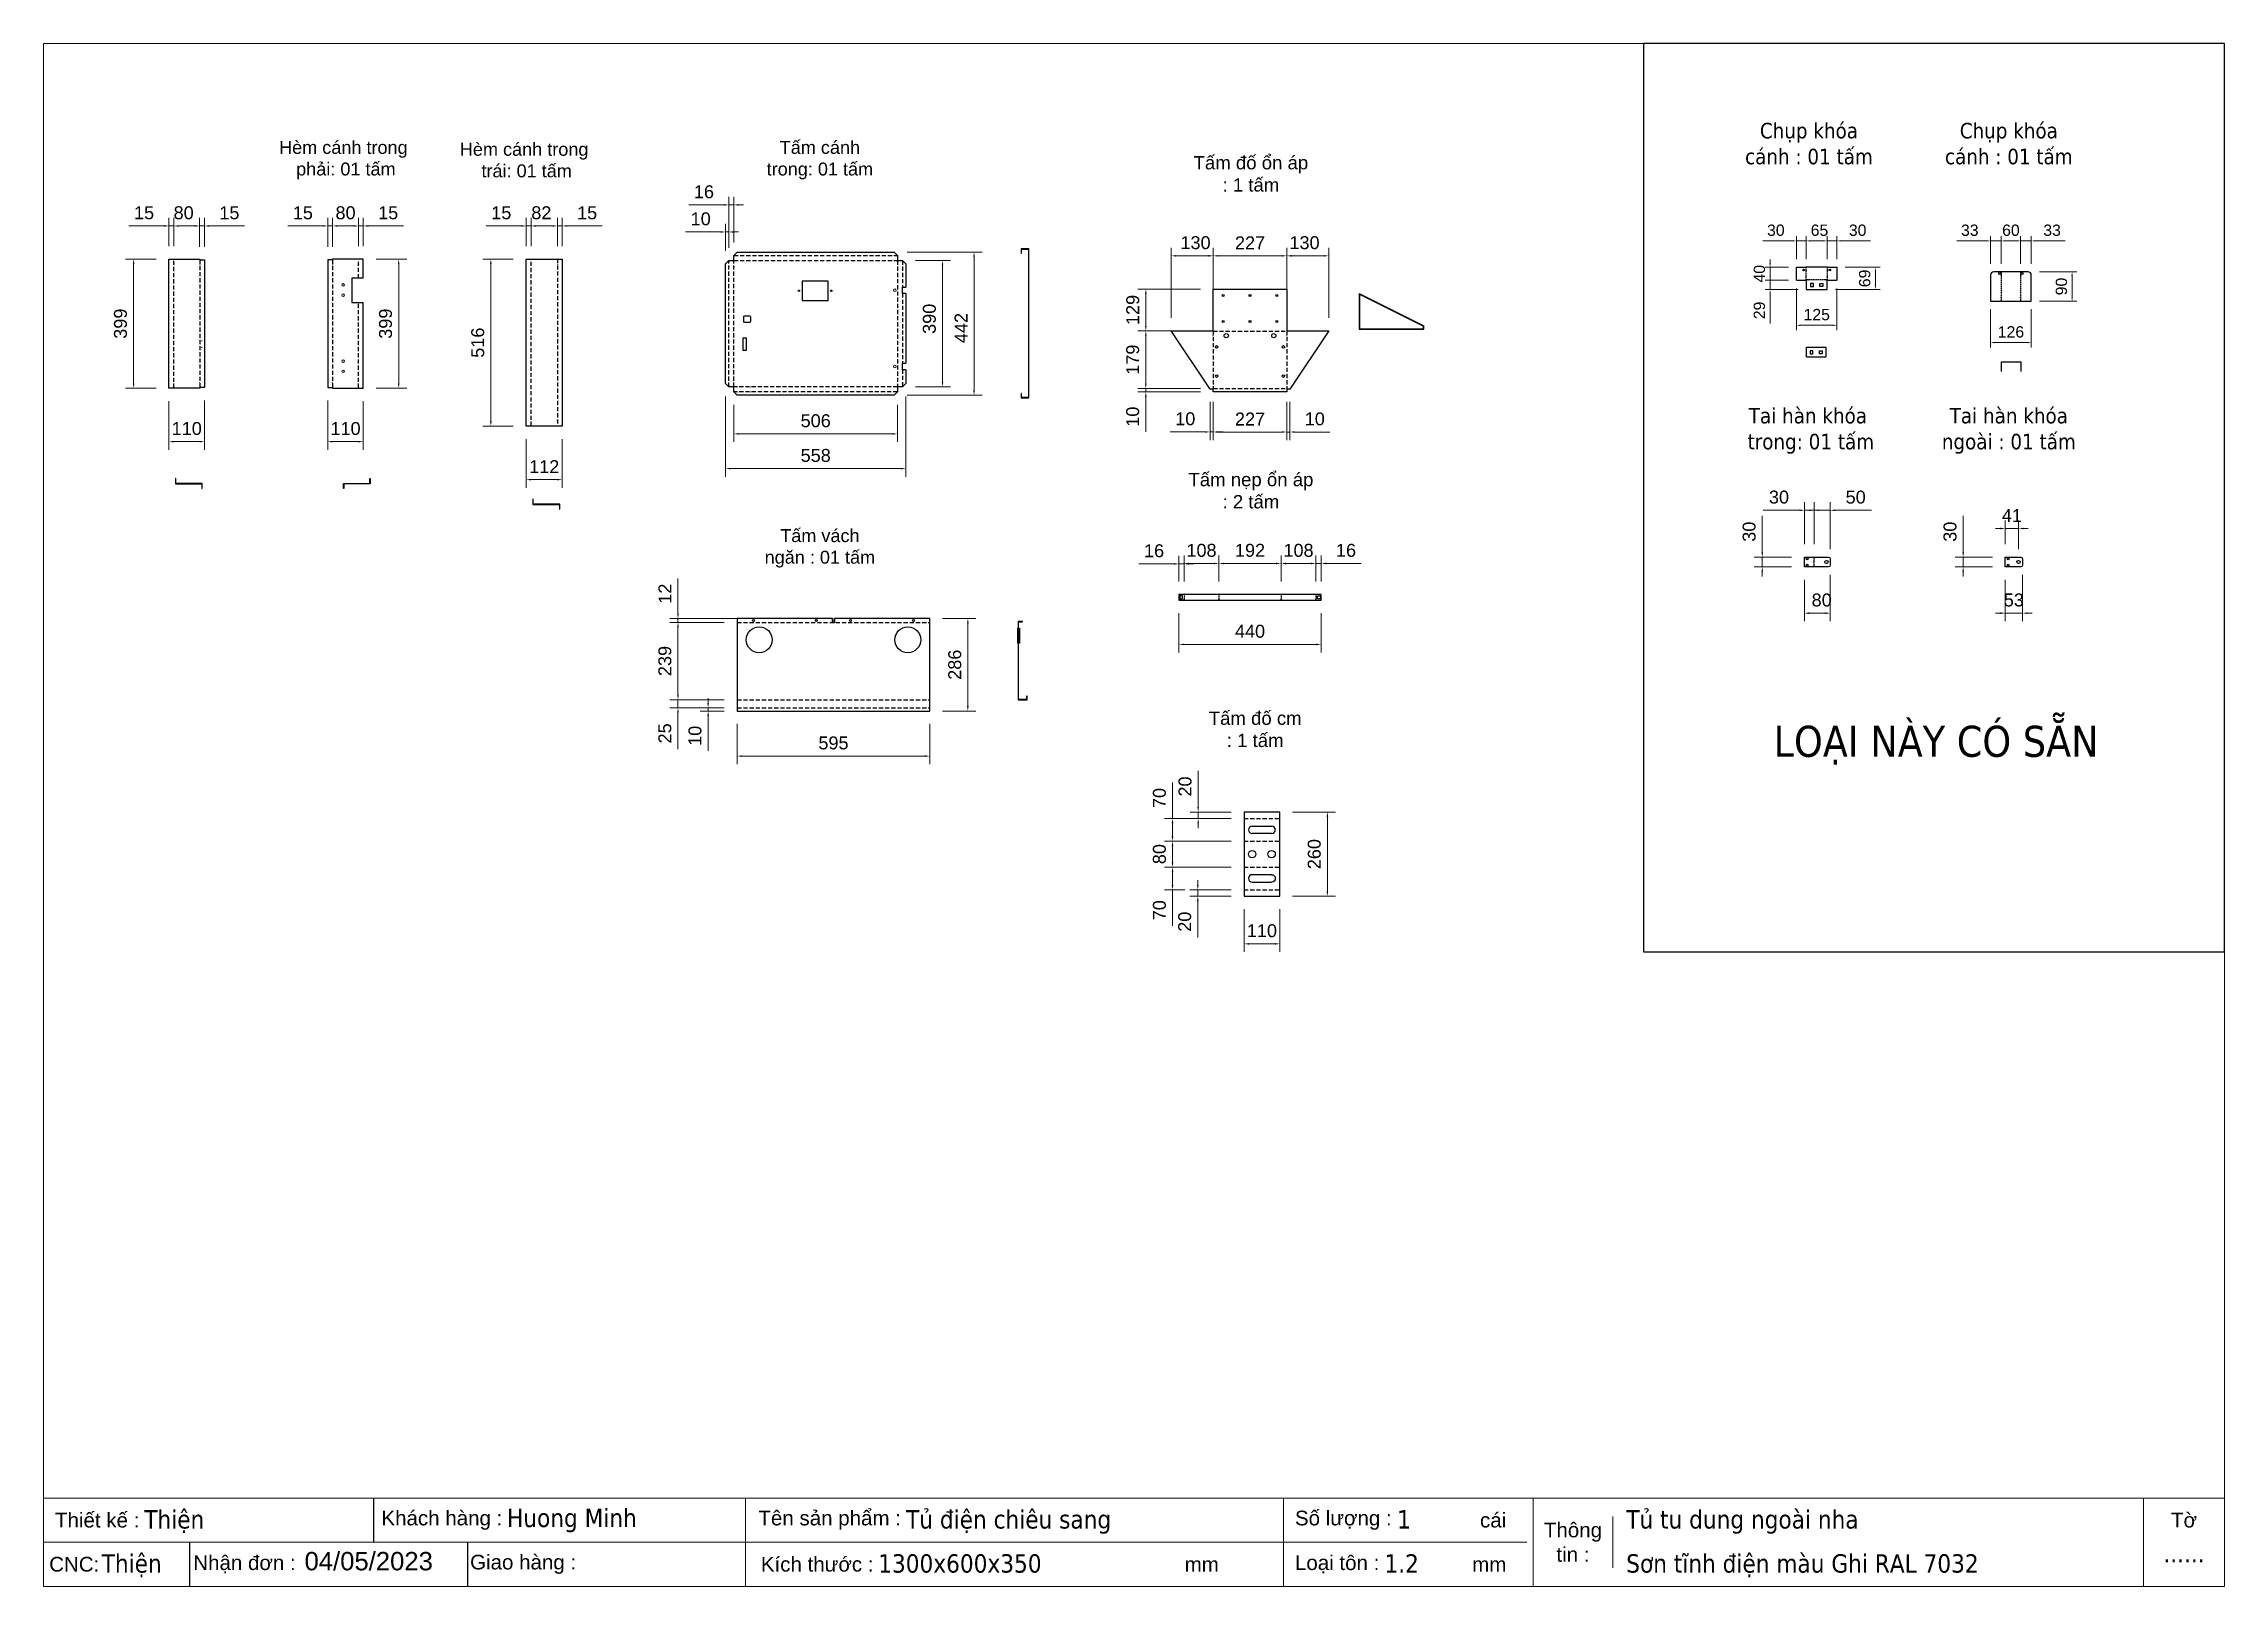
# Model space of a CAD drawing. Header units: millimetres. Extents: x 0 to 6743, y 0 to 4768.
import ezdxf
from ezdxf.enums import TextEntityAlignment as Align

# ---------------------------------------------------------------- set-up
doc = ezdxf.new("R2010")
doc.units = ezdxf.units.MM
doc.linetypes.add('HIDDENX2', pattern=[19.05, 12.7, -6.35])
doc.linetypes.add('KHUAT', pattern=[6, 4, -2])
doc.layers.add('0 KHUNG KT01', color=7, linetype='Continuous')
doc.layers.add('DIM', color=253, linetype='Continuous')
doc.layers.add('0 TĂNG CỨNG', color=7, linetype='Continuous', lineweight=15)
doc.styles.add('Arial', font='arial.ttf')
doc.styles.add('Tahoma (Input Text)', font='tahoma.ttf')
doc.dimstyles.get("Standard").update_dxf_attribs({"dimtxt": 2.5, "dimasz": 2.5, "dimexe": 1.25, "dimexo": 0.625, "dimtad": 1, "dimcen": 2.5, "dimazin": 3, "dimtfac": 1, "dimtmove": 0, "dimatfit": 3})
doc.dimstyles.new('Thiện Dim-35', dxfattribs={"dimtxt": 35, "dimasz": 12, "dimexe": 15, "dimexo": 25, "dimgap": 15, "dimtad": 1, "dimdec": 0, "dimtxsty": 'Arial', "dimcen": 10, "dimclrd": 5, "dimclre": 5, "dimclrt": 3, "dimazin": 3, "dimtfac": 1, "dimtdec": 0, "dimtmove": 0, "dimatfit": 3, "dimldrblk": 'ARCHTICK', "dimlwd": 9, "dimlwe": 9})
doc.dimstyles.new('Thiện Dim-40', dxfattribs={"dimtxt": 40, "dimasz": 15, "dimexe": 25, "dimexo": 40, "dimgap": 20, "dimtad": 1, "dimdec": 0, "dimtxsty": 'Arial', "dimcen": 15, "dimclrd": 5, "dimclre": 5, "dimclrt": 3, "dimazin": 3, "dimtfac": 1, "dimtdec": 0, "dimtmove": 0, "dimatfit": 3, "dimldrblk": 'OBLIQUE', "dimlwd": 9, "dimlwe": 9})

msp = doc.modelspace()

# ---------------------------------------------------------------- texts
at = {"color": 7, "attachment_point": 5, "style": 'Arial'}
for s, insert, char_height, width in [('{\\fTahoma|b0|i0|c0|p34;Chụp khóa \\Pcánh : 01 tấm}', (5458.253, 4458.353), 48, 805.82845), ('{\\fTahoma|b0|i0|c0|p34;Chụp khóa \\Pcánh : 01 tấm}', (6076.237, 4458.353), 48, 805.82845), ('Hèm cánh trong\\P phải: 01 tấm', (926.821, 4407.547), 40, 1125), ('Hèm cánh trong\\P trái: 01 tấm', (1485.758, 4407.547), 40, 1125), ('Tấm cánh \\Ptrong: 01 tấm', (2400.172, 4407.547), 40, 1125), ('{\\H0.8571x;Tấm đố ổn áp\\P: 1 tấm}', (3732.867, 4365.142), 48, 805.82845), ('{\\fTahoma|b0|i0|c0|p34;Tai hàn khóa\\P trong: 01 tấm}', (5455.069, 3571.083), 48, 805.82845), ('{\\fTahoma|b0|i0|c0|p34;Tai hàn khóa \\Pngoài : 01 tấm}', (6076.237, 3571.083), 48, 805.82845), ('{\\H0.8571x;Tấm nẹp ổn áp\\P: 2 tấm}', (3732.867, 3385.928), 48, 572.34128), ('Tấm vách\\Pngăn : 01 tấm', (2400.172, 3207.824), 40, 1125), ('{\\H0.8571x;Tấm đố cm\\P: 1 tấm}', (3746.073, 2648.425), 48, 572.34128), ('{\\fTahoma|b0|i0|c0|p34;LOẠI NÀY CÓ SẴN}', (5851.32, 2599.613), 96, 1611.6569)]:
    msp.add_mtext(s, dxfattribs=dict(at, insert=insert, char_height=char_height, width=width))

# ---------------------------------------------------------------- blocks, each defined once
blk = doc.blocks.new('*D1')
at = {"color": 5, "lineweight": 9, "transparency": 16777216}
for p, q in [((3486.6, 3920.3), (3486.6, 4136.9)), ((3616.6, 3920.3), (3616.6, 4136.9)), ((3601.6, 4111.9), (3501.6, 4111.9))]:
    blk.add_line(p, q, dxfattribs=at)
at = {"color": 5, "transparency": 16777216}
for points in [[(3501.6, 4114.4), (3501.6, 4109.4), (3486.6, 4111.9)], [(3601.6, 4114.4), (3601.6, 4109.4), (3616.6, 4111.9)]]:
    blk.add_solid(points, dxfattribs=at)
at = {"layer": 'Defpoints', "color": 0, "transparency": 16777216}
for p in [(3486.6, 4111.9), (3486.6, 3880.3), (3616.6, 3880.3)]:
    blk.add_point(p, dxfattribs=at)
at = {"color": 3, "transparency": 16777216, "insert": (3561.6, 4152.3), "char_height": 40, "attachment_point": 5, "style": 'Arial'}
blk.add_mtext('130', dxfattribs=at)
blk = doc.blocks.new('_Oblique')
at = {"color": 0, "linetype": 'ByBlock', "lineweight": -2}
blk.add_line((-0.5, -0.5), (0.5, 0.5), dxfattribs=at)
blk = doc.blocks.new('*D2')
at = {"color": 5, "lineweight": 9, "transparency": 16777216}
for p, q in [((3616.6, 4048.9), (3616.6, 4136.9)), ((3843.6, 4048.9), (3843.6, 4136.9)), ((3631.6, 4111.9), (3828.6, 4111.9))]:
    blk.add_line(p, q, dxfattribs=at)
at = {"color": 5, "transparency": 16777216}
for points in [[(3631.6, 4114.4), (3631.6, 4109.4), (3616.6, 4111.9)], [(3828.6, 4114.4), (3828.6, 4109.4), (3843.6, 4111.9)]]:
    blk.add_solid(points, dxfattribs=at)
at = {"layer": 'Defpoints', "color": 0, "transparency": 16777216}
for p in [(3843.6, 4111.9), (3616.6, 4008.9), (3843.6, 4008.9)]:
    blk.add_point(p, dxfattribs=at)
at = {"color": 3, "transparency": 16777216, "insert": (3730.1, 4152), "char_height": 40, "attachment_point": 5, "style": 'Arial'}
blk.add_mtext('227', dxfattribs=at)
blk = doc.blocks.new('*D3')
at = {"color": 5, "lineweight": 9, "transparency": 16777216}
for p, q in [((3843.6, 3920.3), (3843.6, 4136.9)), ((3973.6, 3920.3), (3973.6, 4136.9)), ((3858.6, 4111.9), (3958.6, 4111.9))]:
    blk.add_line(p, q, dxfattribs=at)
at = {"color": 5, "transparency": 16777216}
for points in [[(3858.6, 4114.4), (3858.6, 4109.4), (3843.6, 4111.9)], [(3958.6, 4114.4), (3958.6, 4109.4), (3973.6, 4111.9)]]:
    blk.add_solid(points, dxfattribs=at)
at = {"layer": 'Defpoints', "color": 0, "transparency": 16777216}
for p in [(3973.6, 4111.9), (3843.6, 3880.3), (3973.6, 3880.3)]:
    blk.add_point(p, dxfattribs=at)
at = {"color": 3, "transparency": 16777216, "insert": (3898.6, 4152.3), "char_height": 40, "attachment_point": 5, "style": 'Arial'}
blk.add_mtext('130', dxfattribs=at)
blk = doc.blocks.new('*D4')
at = {"color": 5, "lineweight": 9, "transparency": 16777216}
for p, q in [((3616.6, 3651.5), (3616.6, 3542.4)), ((3843.6, 3651.5), (3843.6, 3542.4)), ((3631.6, 3567.4), (3828.6, 3567.4))]:
    blk.add_line(p, q, dxfattribs=at)
at = {"color": 5, "transparency": 16777216}
for points in [[(3631.6, 3569.9), (3631.6, 3564.9), (3616.6, 3567.4)], [(3828.6, 3569.9), (3828.6, 3564.9), (3843.6, 3567.4)]]:
    blk.add_solid(points, dxfattribs=at)
at = {"layer": 'Defpoints', "color": 0, "transparency": 16777216}
for p in [(3616.6, 3691.5), (3843.6, 3691.5), (3843.6, 3567.4)]:
    blk.add_point(p, dxfattribs=at)
at = {"color": 3, "transparency": 16777216, "insert": (3730.1, 3607.5), "char_height": 40, "attachment_point": 5, "style": 'Arial'}
blk.add_mtext('227', dxfattribs=at)
blk = doc.blocks.new('*D5')
at = {"color": 5, "lineweight": 9, "transparency": 16777216}
for p, q in [((3606.6, 3660.3), (3606.6, 3542.6)), ((3616.6, 3660.3), (3616.6, 3542.6)), ((3591.6, 3567.6), (3483.2, 3567.6)), ((3616.6, 3567.6), (3606.6, 3567.6)), ((3631.6, 3567.6), (3646.6, 3567.6))]:
    blk.add_line(p, q, dxfattribs=at)
at = {"color": 5, "transparency": 16777216}
for points in [[(3591.6, 3570.1), (3591.6, 3565.1), (3606.6, 3567.6)], [(3631.6, 3570.1), (3631.6, 3565.1), (3616.6, 3567.6)]]:
    blk.add_solid(points, dxfattribs=at)
at = {"layer": 'Defpoints', "color": 0, "transparency": 16777216}
for p in [(3606.6, 3700.3), (3616.6, 3700.3), (3606.6, 3567.6)]:
    blk.add_point(p, dxfattribs=at)
at = {"color": 3, "transparency": 16777216, "insert": (3529.9, 3608.1), "char_height": 40, "attachment_point": 5, "style": 'Arial'}
blk.add_mtext('10', dxfattribs=at)
blk = doc.blocks.new('*D6')
at = {"color": 5, "lineweight": 9, "transparency": 16777216}
for p, q in [((3843.6, 3660.3), (3843.6, 3542.4)), ((3853.6, 3660.3), (3853.6, 3542.4)), ((3828.6, 3567.4), (3813.6, 3567.4)), ((3843.6, 3567.4), (3853.6, 3567.4)), ((3868.6, 3567.4), (3977, 3567.4))]:
    blk.add_line(p, q, dxfattribs=at)
at = {"color": 5, "transparency": 16777216}
for points in [[(3828.6, 3569.9), (3828.6, 3564.9), (3843.6, 3567.4)], [(3868.6, 3569.9), (3868.6, 3564.9), (3853.6, 3567.4)]]:
    blk.add_solid(points, dxfattribs=at)
at = {"layer": 'Defpoints', "color": 0, "transparency": 16777216}
for p in [(3843.6, 3700.3), (3853.6, 3700.3), (3853.6, 3567.4)]:
    blk.add_point(p, dxfattribs=at)
at = {"color": 3, "transparency": 16777216, "insert": (3930.3, 3607.8), "char_height": 40, "attachment_point": 5, "style": 'Arial'}
blk.add_mtext('10', dxfattribs=at)
blk = doc.blocks.new('*D7')
at = {"color": 5, "lineweight": 9, "transparency": 16777216}
for p, q in [((3510.1, 3105.7), (3510.1, 3184.8)), ((3526.1, 3105.7), (3526.1, 3184.8)), ((3495.1, 3159.8), (3386.6, 3159.8)), ((3526.1, 3159.8), (3510.1, 3159.8)), ((3541.1, 3159.8), (3556.1, 3159.8))]:
    blk.add_line(p, q, dxfattribs=at)
at = {"color": 5, "transparency": 16777216}
for points in [[(3495.1, 3162.3), (3495.1, 3157.3), (3510.1, 3159.8)], [(3541.1, 3162.3), (3541.1, 3157.3), (3526.1, 3159.8)]]:
    blk.add_solid(points, dxfattribs=at)
at = {"layer": 'Defpoints', "color": 0, "transparency": 16777216}
for p in [(3510.1, 3159.8), (3510.1, 3065.7), (3526.1, 3065.7)]:
    blk.add_point(p, dxfattribs=at)
at = {"color": 3, "transparency": 16777216, "insert": (3433.4, 3200.2), "char_height": 40, "attachment_point": 5, "style": 'Arial'}
blk.add_mtext('16', dxfattribs=at)
blk = doc.blocks.new('*D8')
at = {"color": 5, "lineweight": 9, "transparency": 16777216}
for p, q in [((3526.1, 3105.7), (3526.1, 3186.1)), ((3634.1, 3105.7), (3634.1, 3186.1)), ((3541.1, 3161.1), (3619.1, 3161.1))]:
    blk.add_line(p, q, dxfattribs=at)
at = {"color": 5, "transparency": 16777216}
for points in [[(3541.1, 3163.6), (3541.1, 3158.6), (3526.1, 3161.1)], [(3619.1, 3163.6), (3619.1, 3158.6), (3634.1, 3161.1)]]:
    blk.add_solid(points, dxfattribs=at)
at = {"layer": 'Defpoints', "color": 0, "transparency": 16777216}
for p in [(3634.1, 3161.1), (3526.1, 3065.7), (3634.1, 3065.7)]:
    blk.add_point(p, dxfattribs=at)
at = {"color": 3, "transparency": 16777216, "insert": (3580.1, 3201.5), "char_height": 40, "attachment_point": 5, "style": 'Arial'}
blk.add_mtext('108', dxfattribs=at)
blk = doc.blocks.new('*D9')
at = {"color": 5, "lineweight": 9, "transparency": 16777216}
for p, q in [((3634.1, 3105.7), (3634.1, 3186.1)), ((3826.1, 3105.7), (3826.1, 3186.1)), ((3649.1, 3161.1), (3811.1, 3161.1))]:
    blk.add_line(p, q, dxfattribs=at)
at = {"color": 5, "transparency": 16777216}
for points in [[(3649.1, 3163.6), (3649.1, 3158.6), (3634.1, 3161.1)], [(3811.1, 3163.6), (3811.1, 3158.6), (3826.1, 3161.1)]]:
    blk.add_solid(points, dxfattribs=at)
at = {"layer": 'Defpoints', "color": 0, "transparency": 16777216}
for p in [(3826.1, 3161.1), (3634.1, 3065.7), (3826.1, 3065.7)]:
    blk.add_point(p, dxfattribs=at)
at = {"color": 3, "transparency": 16777216, "insert": (3730.1, 3201.5), "char_height": 40, "attachment_point": 5, "style": 'Arial'}
blk.add_mtext('192', dxfattribs=at)
blk = doc.blocks.new('*D10')
at = {"color": 5, "lineweight": 9, "transparency": 16777216}
for p, q in [((3826.1, 3105.7), (3826.1, 3186.1)), ((3934.1, 3105.7), (3934.1, 3186.1)), ((3841.1, 3161.1), (3919.1, 3161.1))]:
    blk.add_line(p, q, dxfattribs=at)
at = {"color": 5, "transparency": 16777216}
for points in [[(3841.1, 3163.6), (3841.1, 3158.6), (3826.1, 3161.1)], [(3919.1, 3163.6), (3919.1, 3158.6), (3934.1, 3161.1)]]:
    blk.add_solid(points, dxfattribs=at)
at = {"layer": 'Defpoints', "color": 0, "transparency": 16777216}
for p in [(3934.1, 3161.1), (3826.1, 3065.7), (3934.1, 3065.7)]:
    blk.add_point(p, dxfattribs=at)
at = {"color": 3, "transparency": 16777216, "insert": (3880.1, 3201.5), "char_height": 40, "attachment_point": 5, "style": 'Arial'}
blk.add_mtext('108', dxfattribs=at)
blk = doc.blocks.new('*D11')
at = {"color": 5, "lineweight": 9, "transparency": 16777216}
for p, q in [((3934.1, 3105.7), (3934.1, 3186.1)), ((3950.1, 3105.7), (3950.1, 3186.1)), ((3919.1, 3161.1), (3904.1, 3161.1)), ((3934.1, 3161.1), (3950.1, 3161.1)), ((3965.1, 3161.1), (4073.6, 3161.1))]:
    blk.add_line(p, q, dxfattribs=at)
at = {"color": 5, "transparency": 16777216}
for points in [[(3919.1, 3163.6), (3919.1, 3158.6), (3934.1, 3161.1)], [(3965.1, 3163.6), (3965.1, 3158.6), (3950.1, 3161.1)]]:
    blk.add_solid(points, dxfattribs=at)
at = {"layer": 'Defpoints', "color": 0, "transparency": 16777216}
for p in [(3950.1, 3161.1), (3934.1, 3065.7), (3950.1, 3065.7)]:
    blk.add_point(p, dxfattribs=at)
at = {"color": 3, "transparency": 16777216, "insert": (4026.9, 3201.5), "char_height": 40, "attachment_point": 5, "style": 'Arial'}
blk.add_mtext('16', dxfattribs=at)
blk = doc.blocks.new('*D12')
at = {"color": 5, "lineweight": 9, "transparency": 16777216}
for p, q in [((3510.1, 3007.7), (3510.1, 2885.9)), ((3950.1, 3007.7), (3950.1, 2885.9)), ((3525.1, 2910.9), (3935.1, 2910.9))]:
    blk.add_line(p, q, dxfattribs=at)
at = {"color": 5, "transparency": 16777216}
for points in [[(3525.1, 2913.4), (3525.1, 2908.4), (3510.1, 2910.9)], [(3935.1, 2913.4), (3935.1, 2908.4), (3950.1, 2910.9)]]:
    blk.add_solid(points, dxfattribs=at)
at = {"layer": 'Defpoints', "color": 0, "transparency": 16777216}
for p in [(3510.1, 3047.7), (3950.1, 3047.7), (3950.1, 2910.9)]:
    blk.add_point(p, dxfattribs=at)
at = {"color": 3, "transparency": 16777216, "insert": (3730.1, 2951.4), "char_height": 40, "attachment_point": 5, "style": 'Arial'}
blk.add_mtext('440', dxfattribs=at)
blk = doc.blocks.new('*D13')
at = {"layer": '0 KHUNG KT01', "color": 5, "lineweight": 9, "transparency": 16777216}
for p, q in [((3576.4, 3880.3), (3382.9, 3880.3)), ((3407.9, 3716.5), (3407.9, 3865.3)), ((3576.6, 3701.5), (3382.9, 3701.5))]:
    blk.add_line(p, q, dxfattribs=at)
at = {"layer": '0 KHUNG KT01', "color": 5, "transparency": 16777216}
for points in [[(3405.4, 3865.3), (3410.4, 3865.3), (3407.9, 3880.3)], [(3405.4, 3716.5), (3410.4, 3716.5), (3407.9, 3701.5)]]:
    blk.add_solid(points, dxfattribs=at)
at = {"layer": 'Defpoints', "color": 0, "transparency": 16777216}
for p in [(3407.9, 3880.3), (3616.4, 3880.3), (3616.6, 3701.5)]:
    blk.add_point(p, dxfattribs=at)
at = {"layer": '0 KHUNG KT01', "color": 3, "transparency": 16777216, "insert": (3367.5, 3790.9), "char_height": 40, "attachment_point": 5, "rotation": 90, "style": 'Arial'}
blk.add_mtext('179', dxfattribs=at)
blk = doc.blocks.new('*D14')
at = {"layer": '0 KHUNG KT01', "color": 5, "lineweight": 9, "transparency": 16777216}
for p, q in [((3576.6, 4008.9), (3383.1, 4008.9)), ((3408.1, 3895.3), (3408.1, 3993.9)), ((3576.6, 3880.3), (3383.1, 3880.3))]:
    blk.add_line(p, q, dxfattribs=at)
at = {"layer": '0 KHUNG KT01', "color": 5, "transparency": 16777216}
for points in [[(3405.6, 3993.9), (3410.6, 3993.9), (3408.1, 4008.9)], [(3405.6, 3895.3), (3410.6, 3895.3), (3408.1, 3880.3)]]:
    blk.add_solid(points, dxfattribs=at)
at = {"layer": 'Defpoints', "color": 0, "transparency": 16777216}
for p in [(3408.1, 4008.9), (3616.6, 4008.9), (3616.6, 3880.3)]:
    blk.add_point(p, dxfattribs=at)
at = {"layer": '0 KHUNG KT01', "color": 3, "transparency": 16777216, "insert": (3367.7, 3944.6), "char_height": 40, "attachment_point": 5, "rotation": 90, "style": 'Arial'}
blk.add_mtext('129', dxfattribs=at)
blk = doc.blocks.new('*D15')
at = {"layer": '0 KHUNG KT01', "color": 5, "lineweight": 9, "transparency": 16777216}
for p, q in [((3407.9, 3716.5), (3407.9, 3731.5)), ((3576.6, 3701.5), (3382.9, 3701.5)), ((3576.6, 3691.5), (3382.9, 3691.5)), ((3407.9, 3701.5), (3407.9, 3691.5)), ((3407.9, 3676.5), (3407.9, 3568.1))]:
    blk.add_line(p, q, dxfattribs=at)
at = {"layer": '0 KHUNG KT01', "color": 5, "transparency": 16777216}
for points in [[(3405.4, 3716.5), (3410.4, 3716.5), (3407.9, 3701.5)], [(3405.4, 3676.5), (3410.4, 3676.5), (3407.9, 3691.5)]]:
    blk.add_solid(points, dxfattribs=at)
at = {"layer": 'Defpoints', "color": 0, "transparency": 16777216}
for p in [(3407.9, 3691.5), (3616.6, 3701.5), (3616.6, 3691.5)]:
    blk.add_point(p, dxfattribs=at)
at = {"layer": '0 KHUNG KT01', "color": 3, "transparency": 16777216, "insert": (3367.5, 3614.8), "char_height": 40, "attachment_point": 5, "rotation": 90, "style": 'Arial'}
blk.add_mtext('10', dxfattribs=at)
blk = doc.blocks.new('KHUNG KT1')
at = {"color": 7}
for p, q in [((7128, -4752), (0, -4752)), ((2294.1, -4752), (2294.1, -5040)), ((4052.8, -4752), (4052.8, -5040)), ((4868.8, -4752), (4868.8, -5040)), ((6864, -4752), (6864, -5040)), ((5128.7, -4812), (5128.7, -4980)), ((4848, -4896), (0, -4896))]:
    blk.add_line(p, q, dxfattribs=at)
blk.add_lwpolyline([(0, 0), (7128, 0), (7128, -5040), (0, -5040)], close=True, dxfattribs=at)
at = {"layer": '0 KHUNG KT01'}
for p, q in [((1077.9, -4752), (1077.9, -4896)), ((476.3, -4896), (476.3, -5040)), ((1385.1, -4896), (1385.1, -5040))]:
    blk.add_line(p, q, dxfattribs=at)
at = {"color": 2, "char_height": 48, "style": 'Arial'}
for s, insert, width, attachment_point in [('  Thiết kế :', (0, -4824), 2202.321, 4), ('  Khách hàng :', (1066.9, -4824), 2202.321, 4), ('  Tên sản phẩm :', (2299.1, -4824), 2202.321, 4), ('  Số lượng :', (4052.8, -4824), 2202.321, 4), ('cái', (4695, -4824), 2202.321, 4), ('Thông\\Ptin :', (4998.8, -4896), 259.945, 5), ('Tờ', (6996, -4824), 264, 5), ('CNC:', (18.2, -4968), 2202.321, 4), ('  Nhận đơn :', (451.9, -4968), 2202.321, 4), ('  Giao hàng :', (1356.7, -4968), 2202.321, 4), ('  Kích thước :', (2307, -4968), 2202.321, 4), ('mm', (3729.5, -4968), 2202.321, 4), ('  Loại tôn :', (4052.8, -4968), 2202.321, 4), ('mm', (4669.3, -4968), 2202.321, 4)]:
    blk.add_mtext(s, dxfattribs=dict(at, insert=insert, width=width, attachment_point=attachment_point))
at = {"color": 1, "style": 'Tahoma (Input Text)', "flags": 8}
for tag, p in [('#01', (328.9, -4851.1)), ('#03', (1514.7, -4846.3)), ('#05', (2819, -4851.1)), ('#07', (4424, -4851.1)), ('#09', (5172.9, -4851.1)), ('#02', (189.8, -4995.1)), ('#04', (1755.3, -4995.1)), ('#06', (2727.8, -4995.1)), ('#08', (4382.7, -4995.1)), ('#10', (5172.9, -4995.1))]:
    blk.add_attdef(tag, p, '', height=60, dxfattribs=at)
blk.add_attdef('#11', text='', height=60, dxfattribs=at).set_placement((6996, -4961.6), align=Align.CENTER)
at = {"layer": '0 TĂNG CỨNG', "color": 1, "style": 'Arial'}
blk.add_attdef('#12', (852.8, -4987.6), '', height=60, dxfattribs=at)
blk = doc.blocks.new('*D16')
at = {"color": 5, "lineweight": 9, "transparency": 16777216}
for p, q in [((3569.8, 2407.9), (3569.8, 2520.7)), ((3671.9, 2392.9), (3544.8, 2392.9)), ((3671.9, 2372.9), (3544.8, 2372.9)), ((3569.8, 2372.9), (3569.8, 2392.9)), ((3569.8, 2357.9), (3569.8, 2342.9))]:
    blk.add_line(p, q, dxfattribs=at)
at = {"color": 5, "transparency": 16777216}
for points in [[(3567.3, 2407.9), (3572.3, 2407.9), (3569.8, 2392.9)], [(3567.3, 2357.9), (3572.3, 2357.9), (3569.8, 2372.9)]]:
    blk.add_solid(points, dxfattribs=at)
at = {"layer": 'Defpoints', "color": 0, "transparency": 16777216}
for p in [(3569.8, 2392.9), (3711.9, 2392.9), (3711.9, 2372.9)]:
    blk.add_point(p, dxfattribs=at)
at = {"color": 3, "transparency": 16777216, "insert": (3529.4, 2471.8), "char_height": 40, "attachment_point": 5, "rotation": 90, "style": 'Arial'}
blk.add_mtext('20', dxfattribs=at)
blk = doc.blocks.new('*D17')
at = {"color": 5, "lineweight": 9, "transparency": 16777216}
for p, q in [((3490.5, 2372.9), (3490.5, 2484.7)), ((3671.9, 2372.9), (3465.5, 2372.9)), ((3671.9, 2302.9), (3465.5, 2302.9)), ((3490.5, 2317.9), (3490.5, 2357.9))]:
    blk.add_line(p, q, dxfattribs=at)
at = {"color": 5, "transparency": 16777216}
for points in [[(3488, 2357.9), (3493, 2357.9), (3490.5, 2372.9)], [(3488, 2317.9), (3493, 2317.9), (3490.5, 2302.9)]]:
    blk.add_solid(points, dxfattribs=at)
at = {"layer": 'Defpoints', "color": 0, "transparency": 16777216}
for p in [(3490.5, 2372.9), (3711.9, 2372.9), (3711.9, 2302.9)]:
    blk.add_point(p, dxfattribs=at)
at = {"color": 3, "transparency": 16777216, "insert": (3450.1, 2436.3), "char_height": 40, "attachment_point": 5, "rotation": 90, "style": 'Arial'}
blk.add_mtext('70', dxfattribs=at)
blk = doc.blocks.new('*D18')
at = {"color": 5, "lineweight": 9, "transparency": 16777216}
for p, q in [((3671.9, 2302.9), (3465.5, 2302.9)), ((3490.5, 2237.9), (3490.5, 2287.9)), ((3671.9, 2222.9), (3465.5, 2222.9))]:
    blk.add_line(p, q, dxfattribs=at)
at = {"color": 5, "transparency": 16777216}
for points in [[(3488, 2287.9), (3493, 2287.9), (3490.5, 2302.9)], [(3488, 2237.9), (3493, 2237.9), (3490.5, 2222.9)]]:
    blk.add_solid(points, dxfattribs=at)
at = {"layer": 'Defpoints', "color": 0, "transparency": 16777216}
for p in [(3490.5, 2302.9), (3711.9, 2302.9), (3711.9, 2222.9)]:
    blk.add_point(p, dxfattribs=at)
at = {"color": 3, "transparency": 16777216, "insert": (3450.1, 2262.9), "char_height": 40, "attachment_point": 5, "rotation": 90, "style": 'Arial'}
blk.add_mtext('80', dxfattribs=at)
blk = doc.blocks.new('*D19')
at = {"color": 5, "lineweight": 9, "transparency": 16777216}
for p, q in [((3671.9, 2222.9), (3465.5, 2222.9)), ((3490.5, 2207.9), (3490.5, 2167.9)), ((3528.7, 2152.9), (3465.5, 2152.9)), ((3490.5, 2152.9), (3490.5, 2041.1))]:
    blk.add_line(p, q, dxfattribs=at)
at = {"color": 5, "transparency": 16777216}
for points in [[(3488, 2207.9), (3493, 2207.9), (3490.5, 2222.9)], [(3488, 2167.9), (3493, 2167.9), (3490.5, 2152.9)]]:
    blk.add_solid(points, dxfattribs=at)
at = {"layer": 'Defpoints', "color": 0, "transparency": 16777216}
for p in [(3711.9, 2222.9), (3490.5, 2152.9), (3568.7, 2152.9)]:
    blk.add_point(p, dxfattribs=at)
at = {"color": 3, "transparency": 16777216, "insert": (3450.1, 2089.5), "char_height": 40, "attachment_point": 5, "rotation": 90, "style": 'Arial'}
blk.add_mtext('70', dxfattribs=at)
blk = doc.blocks.new('*D20')
at = {"color": 5, "lineweight": 9, "transparency": 16777216}
for p, q in [((3568.7, 2167.9), (3568.7, 2182.9)), ((3671.9, 2152.9), (3543.7, 2152.9)), ((3671.9, 2132.9), (3543.7, 2132.9)), ((3568.7, 2152.9), (3568.7, 2132.9)), ((3568.7, 2117.9), (3568.7, 2005))]:
    blk.add_line(p, q, dxfattribs=at)
at = {"color": 5, "transparency": 16777216}
for points in [[(3566.2, 2167.9), (3571.2, 2167.9), (3568.7, 2152.9)], [(3566.2, 2117.9), (3571.2, 2117.9), (3568.7, 2132.9)]]:
    blk.add_solid(points, dxfattribs=at)
at = {"layer": 'Defpoints', "color": 0, "transparency": 16777216}
for p in [(3568.7, 2132.9), (3711.9, 2152.9), (3711.9, 2132.9)]:
    blk.add_point(p, dxfattribs=at)
at = {"color": 3, "transparency": 16777216, "insert": (3528.3, 2054), "char_height": 40, "attachment_point": 5, "rotation": 90, "style": 'Arial'}
blk.add_mtext('20', dxfattribs=at)
blk = doc.blocks.new('*D21')
at = {"color": 5, "lineweight": 9, "transparency": 16777216}
for p, q in [((3861.9, 2392.9), (3994.3, 2392.9)), ((3969.3, 2147.9), (3969.3, 2377.9)), ((3861.9, 2132.9), (3994.3, 2132.9))]:
    blk.add_line(p, q, dxfattribs=at)
at = {"color": 5, "transparency": 16777216}
for points in [[(3966.8, 2377.9), (3971.8, 2377.9), (3969.3, 2392.9)], [(3966.8, 2147.9), (3971.8, 2147.9), (3969.3, 2132.9)]]:
    blk.add_solid(points, dxfattribs=at)
at = {"layer": 'Defpoints', "color": 0, "transparency": 16777216}
for p in [(3821.9, 2392.9), (3969.3, 2392.9), (3821.9, 2132.9)]:
    blk.add_point(p, dxfattribs=at)
at = {"color": 3, "transparency": 16777216, "insert": (3928.9, 2262.9), "char_height": 40, "attachment_point": 5, "rotation": 90, "style": 'Arial'}
blk.add_mtext('260', dxfattribs=at)
blk = doc.blocks.new('*D22')
at = {"color": 5, "lineweight": 9, "transparency": 16777216}
for p, q in [((3711.9, 2092.9), (3711.9, 1960.6)), ((3821.9, 2092.9), (3821.9, 1960.6)), ((3726.9, 1985.6), (3806.9, 1985.6))]:
    blk.add_line(p, q, dxfattribs=at)
at = {"color": 5, "transparency": 16777216}
for points in [[(3726.9, 1988.1), (3726.9, 1983.1), (3711.9, 1985.6)], [(3806.9, 1988.1), (3806.9, 1983.1), (3821.9, 1985.6)]]:
    blk.add_solid(points, dxfattribs=at)
at = {"layer": 'Defpoints', "color": 0, "transparency": 16777216}
for p in [(3711.9, 2132.9), (3821.9, 2132.9), (3821.9, 1985.6)]:
    blk.add_point(p, dxfattribs=at)
at = {"color": 3, "transparency": 16777216, "insert": (3766.9, 2026), "char_height": 40, "attachment_point": 5, "style": 'Arial'}
blk.add_mtext('110', dxfattribs=at)
blk = doc.blocks.new('*D23')
at = {"color": 5, "lineweight": 9, "transparency": 16777216}
for p, q in [((863.5, 4204.2), (754.7, 4204.2)), ((878.5, 4139.7), (878.5, 4229.2)), ((893.5, 4204.2), (878.5, 4204.2)), ((893.5, 4141.5), (893.5, 4229.2)), ((908.5, 4204.2), (923.5, 4204.2))]:
    blk.add_line(p, q, dxfattribs=at)
at = {"color": 5, "transparency": 16777216}
for points in [[(863.5, 4206.7), (863.5, 4201.7), (878.5, 4204.2)], [(908.5, 4206.7), (908.5, 4201.7), (893.5, 4204.2)]]:
    blk.add_solid(points, dxfattribs=at)
at = {"layer": 'Defpoints', "color": 0, "transparency": 16777216}
for p in [(878.5, 4204.2), (878.5, 4099.7), (893.5, 4101.5)]:
    blk.add_point(p, dxfattribs=at)
at = {"color": 3, "transparency": 16777216, "insert": (801.6, 4244.6), "char_height": 40, "attachment_point": 5, "style": 'Arial'}
blk.add_mtext('15', dxfattribs=at)
blk = doc.blocks.new('*D24')
at = {"color": 5, "lineweight": 9, "transparency": 16777216}
for p, q in [((863.5, 4204.2), (754.7, 4204.2)), ((878.5, 4139.7), (878.5, 4229.2)), ((893.5, 4204.2), (878.5, 4204.2)), ((893.5, 4141.5), (893.5, 4229.2)), ((908.5, 4204.2), (923.5, 4204.2))]:
    blk.add_line(p, q, dxfattribs=at)
at = {"color": 5, "transparency": 16777216}
for points in [[(863.5, 4206.7), (863.5, 4201.7), (878.5, 4204.2)], [(908.5, 4206.7), (908.5, 4201.7), (893.5, 4204.2)]]:
    blk.add_solid(points, dxfattribs=at)
at = {"layer": 'Defpoints', "color": 0, "transparency": 16777216}
for p in [(878.5, 4204.2), (878.5, 4099.7), (893.5, 4101.5)]:
    blk.add_point(p, dxfattribs=at)
at = {"color": 3, "transparency": 16777216, "insert": (801.6, 4244.6), "char_height": 40, "attachment_point": 5, "style": 'Arial'}
blk.add_mtext('15', dxfattribs=at)
blk = doc.blocks.new('*D25')
at = {"color": 5, "lineweight": 9, "transparency": 16777216}
for p, q in [((1028.5, 4101.5), (1122.8, 4101.5)), ((1097.8, 4086.5), (1097.8, 3717.9)), ((1028.5, 3702.9), (1122.8, 3702.9))]:
    blk.add_line(p, q, dxfattribs=at)
at = {"color": 5, "transparency": 16777216}
for points in [[(1095.3, 4086.5), (1100.3, 4086.5), (1097.8, 4101.5)], [(1095.3, 3717.9), (1100.3, 3717.9), (1097.8, 3702.9)]]:
    blk.add_solid(points, dxfattribs=at)
at = {"layer": 'Defpoints', "color": 0, "transparency": 16777216}
for p in [(988.5, 4101.5), (988.5, 3702.9), (1097.8, 3702.9)]:
    blk.add_point(p, dxfattribs=at)
at = {"color": 3, "transparency": 16777216, "insert": (1057.3, 3902.2), "char_height": 40, "attachment_point": 5, "rotation": 90, "style": 'Arial'}
blk.add_mtext('399', dxfattribs=at)
blk = doc.blocks.new('*D26')
at = {"color": 5, "lineweight": 9, "transparency": 16777216}
for p, q in [((878.5, 3664.7), (878.5, 3512.6)), ((988.5, 3662.9), (988.5, 3512.6)), ((893.5, 3537.6), (973.5, 3537.6))]:
    blk.add_line(p, q, dxfattribs=at)
at = {"color": 5, "transparency": 16777216}
for points in [[(893.5, 3540.1), (893.5, 3535.1), (878.5, 3537.6)], [(973.5, 3540.1), (973.5, 3535.1), (988.5, 3537.6)]]:
    blk.add_solid(points, dxfattribs=at)
at = {"layer": 'Defpoints', "color": 0, "transparency": 16777216}
for p in [(878.5, 3704.7), (988.5, 3702.9), (988.5, 3537.6)]:
    blk.add_point(p, dxfattribs=at)
at = {"color": 3, "transparency": 16777216, "insert": (933.5, 3578), "char_height": 40, "attachment_point": 5, "style": 'Arial'}
blk.add_mtext('110', dxfattribs=at)
blk = doc.blocks.new('*D27')
at = {"layer": '0 TĂNG CỨNG', "color": 5, "lineweight": 9, "transparency": 16777216}
for p, q in [((893.5, 4139.7), (893.5, 4229.2)), ((908.5, 4204.2), (958.5, 4204.2)), ((973.5, 4141.5), (973.5, 4229.2))]:
    blk.add_line(p, q, dxfattribs=at)
at = {"layer": '0 TĂNG CỨNG', "color": 5, "transparency": 16777216}
for points in [[(908.5, 4206.7), (908.5, 4201.7), (893.5, 4204.2)], [(958.5, 4206.7), (958.5, 4201.7), (973.5, 4204.2)]]:
    blk.add_solid(points, dxfattribs=at)
at = {"layer": 'Defpoints', "color": 0, "transparency": 16777216}
for p in [(973.5, 4204.2), (893.5, 4099.7), (973.5, 4101.5)]:
    blk.add_point(p, dxfattribs=at)
at = {"layer": '0 TĂNG CỨNG', "color": 3, "transparency": 16777216, "insert": (933.5, 4244.7), "char_height": 40, "attachment_point": 5, "style": 'Arial'}
blk.add_mtext('80', dxfattribs=at)
blk = doc.blocks.new('*D28')
at = {"color": 5, "lineweight": 9, "transparency": 16777216}
for p, q in [((958.5, 4204.2), (943.5, 4204.2)), ((973.5, 4141.5), (973.5, 4229.2)), ((973.5, 4204.2), (988.5, 4204.2)), ((988.5, 4141.5), (988.5, 4229.2)), ((1003.5, 4204.2), (1112.3, 4204.2))]:
    blk.add_line(p, q, dxfattribs=at)
at = {"color": 5, "transparency": 16777216}
for points in [[(958.5, 4206.7), (958.5, 4201.7), (973.5, 4204.2)], [(1003.5, 4206.7), (1003.5, 4201.7), (988.5, 4204.2)]]:
    blk.add_solid(points, dxfattribs=at)
at = {"layer": 'Defpoints', "color": 0, "transparency": 16777216}
for p in [(988.5, 4204.2), (973.5, 4101.5), (988.5, 4101.5)]:
    blk.add_point(p, dxfattribs=at)
at = {"color": 3, "transparency": 16777216, "insert": (1065.4, 4244.7), "char_height": 40, "attachment_point": 5, "style": 'Arial'}
blk.add_mtext('15', dxfattribs=at)
blk = doc.blocks.new('*D29')
at = {"color": 5, "lineweight": 9, "transparency": 16777216}
for p, q in [((467.5, 4204.2), (452.5, 4204.2)), ((482.5, 4141.5), (482.5, 4229.2)), ((482.5, 4204.2), (497.5, 4204.2)), ((497.5, 4139.7), (497.5, 4229.2)), ((512.5, 4204.2), (621.4, 4204.2))]:
    blk.add_line(p, q, dxfattribs=at)
at = {"color": 5, "transparency": 16777216}
for points in [[(467.5, 4206.7), (467.5, 4201.7), (482.5, 4204.2)], [(512.5, 4206.7), (512.5, 4201.7), (497.5, 4204.2)]]:
    blk.add_solid(points, dxfattribs=at)
at = {"layer": 'Defpoints', "color": 0, "transparency": 16777216}
for p in [(497.5, 4204.2), (482.5, 4101.5), (497.5, 4099.7)]:
    blk.add_point(p, dxfattribs=at)
at = {"color": 3, "transparency": 16777216, "insert": (574.4, 4244.6), "char_height": 40, "attachment_point": 5, "style": 'Arial'}
blk.add_mtext('15', dxfattribs=at)
blk = doc.blocks.new('*D30')
at = {"color": 5, "lineweight": 9, "transparency": 16777216}
for p, q in [((467.5, 4204.2), (452.5, 4204.2)), ((482.5, 4141.5), (482.5, 4229.2)), ((482.5, 4204.2), (497.5, 4204.2)), ((497.5, 4139.7), (497.5, 4229.2)), ((512.5, 4204.2), (621.4, 4204.2))]:
    blk.add_line(p, q, dxfattribs=at)
at = {"color": 5, "transparency": 16777216}
for points in [[(467.5, 4206.7), (467.5, 4201.7), (482.5, 4204.2)], [(512.5, 4206.7), (512.5, 4201.7), (497.5, 4204.2)]]:
    blk.add_solid(points, dxfattribs=at)
at = {"layer": 'Defpoints', "color": 0, "transparency": 16777216}
for p in [(497.5, 4204.2), (482.5, 4101.5), (497.5, 4099.7)]:
    blk.add_point(p, dxfattribs=at)
at = {"color": 3, "transparency": 16777216, "insert": (574.4, 4244.6), "char_height": 40, "attachment_point": 5, "style": 'Arial'}
blk.add_mtext('15', dxfattribs=at)
blk = doc.blocks.new('*D31')
at = {"color": 5, "lineweight": 9, "transparency": 16777216}
for p, q in [((347.5, 4101.5), (253.3, 4101.5)), ((278.3, 4086.5), (278.3, 3717.9)), ((347.5, 3702.9), (253.3, 3702.9))]:
    blk.add_line(p, q, dxfattribs=at)
at = {"color": 5, "transparency": 16777216}
for points in [[(275.8, 4086.5), (280.8, 4086.5), (278.3, 4101.5)], [(275.8, 3717.9), (280.8, 3717.9), (278.3, 3702.9)]]:
    blk.add_solid(points, dxfattribs=at)
at = {"layer": 'Defpoints', "color": 0, "transparency": 16777216}
for p in [(387.5, 4101.5), (278.3, 3702.9), (387.5, 3702.9)]:
    blk.add_point(p, dxfattribs=at)
at = {"color": 3, "transparency": 16777216, "insert": (237.8, 3902.2), "char_height": 40, "attachment_point": 5, "rotation": 90, "style": 'Arial'}
blk.add_mtext('399', dxfattribs=at)
blk = doc.blocks.new('*D32')
at = {"color": 5, "lineweight": 9, "transparency": 16777216}
for p, q in [((387.5, 3662.9), (387.5, 3512.6)), ((497.5, 3664.7), (497.5, 3512.6)), ((482.5, 3537.6), (402.5, 3537.6))]:
    blk.add_line(p, q, dxfattribs=at)
at = {"color": 5, "transparency": 16777216}
for points in [[(402.5, 3540.1), (402.5, 3535.1), (387.5, 3537.6)], [(482.5, 3540.1), (482.5, 3535.1), (497.5, 3537.6)]]:
    blk.add_solid(points, dxfattribs=at)
at = {"layer": 'Defpoints', "color": 0, "transparency": 16777216}
for p in [(387.5, 3702.9), (497.5, 3704.7), (387.5, 3537.6)]:
    blk.add_point(p, dxfattribs=at)
at = {"color": 3, "transparency": 16777216, "insert": (442.5, 3578), "char_height": 40, "attachment_point": 5, "style": 'Arial'}
blk.add_mtext('110', dxfattribs=at)
blk = doc.blocks.new('*D33')
at = {"layer": '0 TĂNG CỨNG', "color": 5, "lineweight": 9, "transparency": 16777216}
for p, q in [((402.5, 4141.5), (402.5, 4229.2)), ((467.5, 4204.2), (417.5, 4204.2)), ((482.5, 4139.7), (482.5, 4229.2))]:
    blk.add_line(p, q, dxfattribs=at)
at = {"layer": '0 TĂNG CỨNG', "color": 5, "transparency": 16777216}
for points in [[(417.5, 4206.7), (417.5, 4201.7), (402.5, 4204.2)], [(467.5, 4206.7), (467.5, 4201.7), (482.5, 4204.2)]]:
    blk.add_solid(points, dxfattribs=at)
at = {"layer": 'Defpoints', "color": 0, "transparency": 16777216}
for p in [(402.5, 4204.2), (402.5, 4101.5), (482.5, 4099.7)]:
    blk.add_point(p, dxfattribs=at)
at = {"layer": '0 TĂNG CỨNG', "color": 3, "transparency": 16777216, "insert": (433, 4244.7), "char_height": 40, "attachment_point": 5, "style": 'Arial'}
blk.add_mtext('80', dxfattribs=at)
blk = doc.blocks.new('*D34')
at = {"color": 5, "lineweight": 9, "transparency": 16777216}
for p, q in [((372.5, 4204.2), (263.7, 4204.2)), ((387.5, 4141.5), (387.5, 4229.2)), ((402.5, 4204.2), (387.5, 4204.2)), ((402.5, 4141.5), (402.5, 4229.2)), ((417.5, 4204.2), (432.5, 4204.2))]:
    blk.add_line(p, q, dxfattribs=at)
at = {"color": 5, "transparency": 16777216}
for points in [[(372.5, 4206.7), (372.5, 4201.7), (387.5, 4204.2)], [(417.5, 4206.7), (417.5, 4201.7), (402.5, 4204.2)]]:
    blk.add_solid(points, dxfattribs=at)
at = {"layer": 'Defpoints', "color": 0, "transparency": 16777216}
for p in [(387.5, 4204.2), (387.5, 4101.5), (402.5, 4101.5)]:
    blk.add_point(p, dxfattribs=at)
at = {"color": 3, "transparency": 16777216, "insert": (310.6, 4244.7), "char_height": 40, "attachment_point": 5, "style": 'Arial'}
blk.add_mtext('15', dxfattribs=at)
blk = doc.blocks.new('*D35')
at = {"color": 5, "lineweight": 9, "transparency": 16777216}
for p, q in [((1573.6, 4204.2), (1558.6, 4204.2)), ((1588.6, 4141.5), (1588.6, 4229.2)), ((1588.6, 4204.2), (1603.6, 4204.2)), ((1603.6, 4141.5), (1603.6, 4229.2)), ((1618.6, 4204.2), (1727.4, 4204.2))]:
    blk.add_line(p, q, dxfattribs=at)
at = {"color": 5, "transparency": 16777216}
for points in [[(1573.6, 4206.7), (1573.6, 4201.7), (1588.6, 4204.2)], [(1618.6, 4206.7), (1618.6, 4201.7), (1603.6, 4204.2)]]:
    blk.add_solid(points, dxfattribs=at)
at = {"layer": 'Defpoints', "color": 0, "transparency": 16777216}
for p in [(1603.6, 4204.2), (1588.6, 4101.5), (1603.6, 4101.5)]:
    blk.add_point(p, dxfattribs=at)
at = {"color": 3, "transparency": 16777216, "insert": (1680.5, 4244.6), "char_height": 40, "attachment_point": 5, "style": 'Arial'}
blk.add_mtext('15', dxfattribs=at)
blk = doc.blocks.new('*D36')
at = {"color": 5, "lineweight": 9, "transparency": 16777216}
for p, q in [((1573.6, 4204.2), (1558.6, 4204.2)), ((1588.6, 4141.5), (1588.6, 4229.2)), ((1588.6, 4204.2), (1603.6, 4204.2)), ((1603.6, 4141.5), (1603.6, 4229.2)), ((1618.6, 4204.2), (1727.4, 4204.2))]:
    blk.add_line(p, q, dxfattribs=at)
at = {"color": 5, "transparency": 16777216}
for points in [[(1573.6, 4206.7), (1573.6, 4201.7), (1588.6, 4204.2)], [(1618.6, 4206.7), (1618.6, 4201.7), (1603.6, 4204.2)]]:
    blk.add_solid(points, dxfattribs=at)
at = {"layer": 'Defpoints', "color": 0, "transparency": 16777216}
for p in [(1603.6, 4204.2), (1588.6, 4101.5), (1603.6, 4101.5)]:
    blk.add_point(p, dxfattribs=at)
at = {"color": 3, "transparency": 16777216, "insert": (1680.5, 4244.6), "char_height": 40, "attachment_point": 5, "style": 'Arial'}
blk.add_mtext('15', dxfattribs=at)
blk = doc.blocks.new('*D37')
at = {"color": 5, "lineweight": 9, "transparency": 16777216}
for p, q in [((1452.1, 4101.5), (1357.8, 4101.5)), ((1382.8, 4086.5), (1382.8, 3600.5)), ((1452.1, 3585.5), (1357.8, 3585.5))]:
    blk.add_line(p, q, dxfattribs=at)
at = {"color": 5, "transparency": 16777216}
for points in [[(1380.3, 4086.5), (1385.3, 4086.5), (1382.8, 4101.5)], [(1380.3, 3600.5), (1385.3, 3600.5), (1382.8, 3585.5)]]:
    blk.add_solid(points, dxfattribs=at)
at = {"layer": 'Defpoints', "color": 0, "transparency": 16777216}
for p in [(1492.1, 4101.5), (1382.8, 3585.5), (1492.1, 3585.5)]:
    blk.add_point(p, dxfattribs=at)
at = {"color": 3, "transparency": 16777216, "insert": (1342.4, 3843.5), "char_height": 40, "attachment_point": 5, "rotation": 90, "style": 'Arial'}
blk.add_mtext('516', dxfattribs=at)
blk = doc.blocks.new('*D38')
at = {"color": 5, "lineweight": 9, "transparency": 16777216}
for p, q in [((1492.1, 3545.5), (1492.1, 3395.2)), ((1603.6, 3545.5), (1603.6, 3395.2)), ((1588.6, 3420.2), (1507.1, 3420.2))]:
    blk.add_line(p, q, dxfattribs=at)
at = {"color": 5, "transparency": 16777216}
for points in [[(1507.1, 3422.7), (1507.1, 3417.7), (1492.1, 3420.2)], [(1588.6, 3422.7), (1588.6, 3417.7), (1603.6, 3420.2)]]:
    blk.add_solid(points, dxfattribs=at)
at = {"layer": 'Defpoints', "color": 0, "transparency": 16777216}
for p in [(1492.1, 3585.5), (1603.6, 3585.5), (1492.1, 3420.2)]:
    blk.add_point(p, dxfattribs=at)
at = {"color": 3, "transparency": 16777216, "insert": (1547.8, 3460.3), "char_height": 40, "attachment_point": 5, "style": 'Arial'}
blk.add_mtext('112', dxfattribs=at)
blk = doc.blocks.new('*D39')
at = {"layer": '0 TĂNG CỨNG', "color": 5, "lineweight": 9, "transparency": 16777216}
for p, q in [((1507.1, 4141.5), (1507.1, 4229.2)), ((1573.6, 4204.2), (1522.1, 4204.2)), ((1588.6, 4141.5), (1588.6, 4229.2))]:
    blk.add_line(p, q, dxfattribs=at)
at = {"layer": '0 TĂNG CỨNG', "color": 5, "transparency": 16777216}
for points in [[(1522.1, 4206.7), (1522.1, 4201.7), (1507.1, 4204.2)], [(1573.6, 4206.7), (1573.6, 4201.7), (1588.6, 4204.2)]]:
    blk.add_solid(points, dxfattribs=at)
at = {"layer": 'Defpoints', "color": 0, "transparency": 16777216}
for p in [(1507.1, 4204.2), (1507.1, 4101.5), (1588.6, 4101.5)]:
    blk.add_point(p, dxfattribs=at)
at = {"layer": '0 TĂNG CỨNG', "color": 3, "transparency": 16777216, "insert": (1539, 4244.7), "char_height": 40, "attachment_point": 5, "style": 'Arial'}
blk.add_mtext('82', dxfattribs=at)
blk = doc.blocks.new('*D40')
at = {"color": 5, "lineweight": 9, "transparency": 16777216}
for p, q in [((1477.1, 4204.2), (1368.2, 4204.2)), ((1492.1, 4141.5), (1492.1, 4229.2)), ((1507.1, 4204.2), (1492.1, 4204.2)), ((1507.1, 4141.5), (1507.1, 4229.2)), ((1522.1, 4204.2), (1537.1, 4204.2))]:
    blk.add_line(p, q, dxfattribs=at)
at = {"color": 5, "transparency": 16777216}
for points in [[(1477.1, 4206.7), (1477.1, 4201.7), (1492.1, 4204.2)], [(1522.1, 4206.7), (1522.1, 4201.7), (1507.1, 4204.2)]]:
    blk.add_solid(points, dxfattribs=at)
at = {"layer": 'Defpoints', "color": 0, "transparency": 16777216}
for p in [(1492.1, 4204.2), (1492.1, 4101.5), (1507.1, 4101.5)]:
    blk.add_point(p, dxfattribs=at)
at = {"color": 3, "transparency": 16777216, "insert": (1415.2, 4244.7), "char_height": 40, "attachment_point": 5, "style": 'Arial'}
blk.add_mtext('15', dxfattribs=at)
blk = doc.blocks.new('*D41')
at = {"layer": 'Defpoints', "color": 0, "transparency": 16777216}
for p in [(2108.4, 4185.6), (2108.4, 4087), (2118.4, 4097)]:
    blk.add_point(p, dxfattribs=at)
at = {"layer": 'DIM', "color": 5, "lineweight": 9, "transparency": 16777216}
for p, q in [((2093.4, 4185.6), (1985, 4185.6)), ((2108.4, 4127), (2108.4, 4210.6)), ((2118.4, 4185.6), (2108.4, 4185.6)), ((2118.4, 4137), (2118.4, 4210.6)), ((2133.4, 4185.6), (2148.4, 4185.6))]:
    blk.add_line(p, q, dxfattribs=at)
at = {"layer": 'DIM', "color": 5, "transparency": 16777216}
for points in [[(2093.4, 4188.1), (2093.4, 4183.1), (2108.4, 4185.6)], [(2133.4, 4188.1), (2133.4, 4183.1), (2118.4, 4185.6)]]:
    blk.add_solid(points, dxfattribs=at)
at = {"layer": 'DIM', "color": 3, "transparency": 16777216, "insert": (2031.7, 4226), "char_height": 40, "attachment_point": 5, "style": 'Arial'}
blk.add_mtext('10', dxfattribs=at)
blk = doc.blocks.new('*D42')
at = {"layer": 'Defpoints', "color": 0, "transparency": 16777216}
for p in [(2118.4, 4269.2), (2118.4, 4097), (2134.4, 4113)]:
    blk.add_point(p, dxfattribs=at)
at = {"layer": 'DIM', "color": 5, "lineweight": 9, "transparency": 16777216}
for p, q in [((2103.4, 4269.2), (1994.9, 4269.2)), ((2118.4, 4137), (2118.4, 4294.2)), ((2134.4, 4269.2), (2118.4, 4269.2)), ((2134.4, 4153), (2134.4, 4294.2)), ((2149.4, 4269.2), (2164.4, 4269.2))]:
    blk.add_line(p, q, dxfattribs=at)
at = {"layer": 'DIM', "color": 5, "transparency": 16777216}
for points in [[(2103.4, 4271.7), (2103.4, 4266.7), (2118.4, 4269.2)], [(2149.4, 4271.7), (2149.4, 4266.7), (2134.4, 4269.2)]]:
    blk.add_solid(points, dxfattribs=at)
at = {"layer": 'DIM', "color": 3, "transparency": 16777216, "insert": (2041.7, 4309.6), "char_height": 40, "attachment_point": 5, "style": 'Arial'}
blk.add_mtext('16', dxfattribs=at)
blk = doc.blocks.new('*D43')
at = {"color": 5, "lineweight": 9, "ltscale": 3, "transparency": 16777216}
for p, q in [((2108.4, 3677.4), (2108.4, 3429.3)), ((2665.9, 3677.4), (2665.9, 3429.3)), ((2123.4, 3454.3), (2650.9, 3454.3))]:
    blk.add_line(p, q, dxfattribs=at)
at = {"color": 5, "ltscale": 3, "transparency": 16777216}
for points in [[(2123.4, 3456.8), (2123.4, 3451.8), (2108.4, 3454.3)], [(2650.9, 3456.8), (2650.9, 3451.8), (2665.9, 3454.3)]]:
    blk.add_solid(points, dxfattribs=at)
at = {"layer": 'Defpoints', "color": 0, "ltscale": 3, "transparency": 16777216}
for p in [(2108.4, 3717.4), (2665.9, 3717.4), (2665.9, 3454.3)]:
    blk.add_point(p, dxfattribs=at)
at = {"color": 3, "ltscale": 3, "transparency": 16777216, "insert": (2387.2, 3494.7), "char_height": 40, "attachment_point": 5, "style": 'Arial'}
blk.add_mtext('558', dxfattribs=at)
blk = doc.blocks.new('*D44')
at = {"layer": '0 TĂNG CỨNG', "color": 5, "lineweight": 9, "transparency": 16777216}
for p, q in [((2134.4, 3651.4), (2134.4, 3536.6)), ((2639.9, 3651.4), (2639.9, 3536.6)), ((2149.4, 3561.6), (2624.9, 3561.6))]:
    blk.add_line(p, q, dxfattribs=at)
at = {"layer": '0 TĂNG CỨNG', "color": 5, "transparency": 16777216}
for points in [[(2149.4, 3564.1), (2149.4, 3559.1), (2134.4, 3561.6)], [(2624.9, 3564.1), (2624.9, 3559.1), (2639.9, 3561.6)]]:
    blk.add_solid(points, dxfattribs=at)
at = {"layer": 'Defpoints', "color": 0, "transparency": 16777216}
for p in [(2134.4, 3691.4), (2639.9, 3691.4), (2639.9, 3561.6)]:
    blk.add_point(p, dxfattribs=at)
at = {"layer": '0 TĂNG CỨNG', "color": 3, "transparency": 16777216, "insert": (2387.2, 3602), "char_height": 40, "attachment_point": 5, "style": 'Arial'}
blk.add_mtext('506', dxfattribs=at)
blk = doc.blocks.new('*D45')
at = {"layer": '0 TĂNG CỨNG', "color": 5, "lineweight": 9, "transparency": 16777216}
for p, q in [((2695.9, 4097), (2804.3, 4097)), ((2779.3, 3722.4), (2779.3, 4082)), ((2695.9, 3707.4), (2804.3, 3707.4))]:
    blk.add_line(p, q, dxfattribs=at)
at = {"layer": '0 TĂNG CỨNG', "color": 5, "transparency": 16777216}
for points in [[(2776.8, 4082), (2781.8, 4082), (2779.3, 4097)], [(2776.8, 3722.4), (2781.8, 3722.4), (2779.3, 3707.4)]]:
    blk.add_solid(points, dxfattribs=at)
at = {"layer": 'Defpoints', "color": 0, "transparency": 16777216}
for p in [(2655.9, 4097), (2779.3, 4097), (2655.9, 3707.4)]:
    blk.add_point(p, dxfattribs=at)
at = {"layer": '0 TĂNG CỨNG', "color": 3, "transparency": 16777216, "insert": (2738.8, 3917.2), "char_height": 40, "attachment_point": 5, "rotation": 90, "style": 'Arial'}
blk.add_mtext('390', dxfattribs=at)
blk = doc.blocks.new('*D46')
at = {"layer": '0 TĂNG CỨNG', "color": 5, "lineweight": 9, "transparency": 16777216}
for p, q in [((2669.9, 4123), (2901.8, 4123)), ((2876.8, 4108), (2876.8, 3696.4)), ((2669.9, 3681.4), (2901.8, 3681.4))]:
    blk.add_line(p, q, dxfattribs=at)
at = {"layer": '0 TĂNG CỨNG', "color": 5, "transparency": 16777216}
for points in [[(2874.3, 4108), (2879.3, 4108), (2876.8, 4123)], [(2874.3, 3696.4), (2879.3, 3696.4), (2876.8, 3681.4)]]:
    blk.add_solid(points, dxfattribs=at)
at = {"layer": 'Defpoints', "color": 0, "transparency": 16777216}
for p in [(2629.9, 4123), (2629.9, 3681.4), (2876.8, 3681.4)]:
    blk.add_point(p, dxfattribs=at)
at = {"layer": '0 TĂNG CỨNG', "color": 3, "transparency": 16777216, "insert": (2836.7, 3888.8), "char_height": 40, "attachment_point": 5, "rotation": 90, "style": 'Arial'}
blk.add_mtext('442', dxfattribs=at)
blk = doc.blocks.new('*D47')
at = {"color": 5, "lineweight": 9, "transparency": 16777216}
for p, q in [((1961.4, 3006.2), (1961.4, 3114.3)), ((2399.2, 2991.2), (1936.4, 2991.2)), ((2104.7, 2979.2), (1936.4, 2979.2)), ((1961.4, 2979.2), (1961.4, 2991.2)), ((1961.4, 2964.2), (1961.4, 2949.2))]:
    blk.add_line(p, q, dxfattribs=at)
at = {"color": 5, "transparency": 16777216}
for points in [[(1958.9, 3006.2), (1963.9, 3006.2), (1961.4, 2991.2)], [(1958.9, 2964.2), (1963.9, 2964.2), (1961.4, 2979.2)]]:
    blk.add_solid(points, dxfattribs=at)
at = {"layer": 'Defpoints', "color": 0, "transparency": 16777216}
for p in [(1961.4, 2991.2), (2144.7, 2979.2), (2439.2, 2991.2)]:
    blk.add_point(p, dxfattribs=at)
at = {"color": 3, "transparency": 16777216, "insert": (1921.3, 3067.8), "char_height": 40, "attachment_point": 5, "rotation": 90, "style": 'Arial'}
blk.add_mtext('12', dxfattribs=at)
blk = doc.blocks.new('*D48')
at = {"color": 5, "lineweight": 9, "transparency": 16777216}
for p, q in [((2104.7, 2979.2), (1936.4, 2979.2)), ((1961.4, 2755.2), (1961.4, 2964.2)), ((2104.7, 2740.2), (1936.4, 2740.2))]:
    blk.add_line(p, q, dxfattribs=at)
at = {"color": 5, "transparency": 16777216}
for points in [[(1958.9, 2964.2), (1963.9, 2964.2), (1961.4, 2979.2)], [(1958.9, 2755.2), (1963.9, 2755.2), (1961.4, 2740.2)]]:
    blk.add_solid(points, dxfattribs=at)
at = {"layer": 'Defpoints', "color": 0, "transparency": 16777216}
for p in [(1961.4, 2979.2), (2144.7, 2979.2), (2144.7, 2740.2)]:
    blk.add_point(p, dxfattribs=at)
at = {"color": 3, "transparency": 16777216, "insert": (1921, 2859.7), "char_height": 40, "attachment_point": 5, "rotation": 90, "style": 'Arial'}
blk.add_mtext('239', dxfattribs=at)
blk = doc.blocks.new('*D49')
at = {"color": 5, "lineweight": 9, "transparency": 16777216}
for p, q in [((1961.4, 2755.2), (1961.4, 2770.2)), ((2104.7, 2740.2), (1936.4, 2740.2)), ((2104.7, 2715.2), (1936.4, 2715.2)), ((1961.4, 2740.2), (1961.4, 2715.2)), ((1961.4, 2700.2), (1961.4, 2586.9))]:
    blk.add_line(p, q, dxfattribs=at)
at = {"color": 5, "transparency": 16777216}
for points in [[(1958.9, 2755.2), (1963.9, 2755.2), (1961.4, 2740.2)], [(1958.9, 2700.2), (1963.9, 2700.2), (1961.4, 2715.2)]]:
    blk.add_solid(points, dxfattribs=at)
at = {"layer": 'Defpoints', "color": 0, "transparency": 16777216}
for p in [(1961.4, 2715.2), (2144.7, 2740.2), (2144.7, 2715.2)]:
    blk.add_point(p, dxfattribs=at)
at = {"color": 3, "transparency": 16777216, "insert": (1921, 2636.1), "char_height": 40, "attachment_point": 5, "rotation": 90, "style": 'Arial'}
blk.add_mtext('25', dxfattribs=at)
blk = doc.blocks.new('*D50')
at = {"color": 5, "lineweight": 9, "transparency": 16777216}
for p, q in [((2144.7, 2665.2), (2144.7, 2540.9)), ((2739.7, 2665.2), (2739.7, 2540.9)), ((2159.7, 2565.9), (2724.7, 2565.9))]:
    blk.add_line(p, q, dxfattribs=at)
at = {"color": 5, "transparency": 16777216}
for points in [[(2159.7, 2568.4), (2159.7, 2563.4), (2144.7, 2565.9)], [(2724.7, 2568.4), (2724.7, 2563.4), (2739.7, 2565.9)]]:
    blk.add_solid(points, dxfattribs=at)
at = {"layer": 'Defpoints', "color": 0, "transparency": 16777216}
for p in [(2144.7, 2705.2), (2739.7, 2705.2), (2739.7, 2565.9)]:
    blk.add_point(p, dxfattribs=at)
at = {"color": 3, "transparency": 16777216, "insert": (2442.2, 2606.3), "char_height": 40, "attachment_point": 5, "style": 'Arial'}
blk.add_mtext('595', dxfattribs=at)
blk = doc.blocks.new('*D51')
at = {"color": 5, "lineweight": 9, "transparency": 16777216}
for p, q in [((2779.7, 2991.2), (2882.7, 2991.2)), ((2857.7, 2720.2), (2857.7, 2976.2)), ((2779.7, 2705.2), (2882.7, 2705.2))]:
    blk.add_line(p, q, dxfattribs=at)
at = {"color": 5, "transparency": 16777216}
for points in [[(2855.2, 2976.2), (2860.2, 2976.2), (2857.7, 2991.2)], [(2855.2, 2720.2), (2860.2, 2720.2), (2857.7, 2705.2)]]:
    blk.add_solid(points, dxfattribs=at)
at = {"layer": 'Defpoints', "color": 0, "transparency": 16777216}
for p in [(2739.7, 2991.2), (2857.7, 2991.2), (2739.7, 2705.2)]:
    blk.add_point(p, dxfattribs=at)
at = {"color": 3, "transparency": 16777216, "insert": (2817.3, 2848.2), "char_height": 40, "attachment_point": 5, "rotation": 90, "style": 'Arial'}
blk.add_mtext('286', dxfattribs=at)
blk = doc.blocks.new('*D52')
at = {"color": 5, "lineweight": 9, "transparency": 16777216}
for p, q in [((2104.7, 2715.2), (2029.5, 2715.2)), ((2104.7, 2705.2), (2029.5, 2705.2)), ((2054.5, 2730.2), (2054.5, 2745.2)), ((2054.5, 2715.2), (2054.5, 2705.2)), ((2054.5, 2690.2), (2054.5, 2581.8))]:
    blk.add_line(p, q, dxfattribs=at)
at = {"color": 5, "transparency": 16777216}
for points in [[(2052, 2730.2), (2057, 2730.2), (2054.5, 2715.2)], [(2052, 2690.2), (2057, 2690.2), (2054.5, 2705.2)]]:
    blk.add_solid(points, dxfattribs=at)
at = {"layer": 'Defpoints', "color": 0, "transparency": 16777216}
for p in [(2054.5, 2705.2), (2144.7, 2715.2), (2144.7, 2705.2)]:
    blk.add_point(p, dxfattribs=at)
at = {"color": 3, "transparency": 16777216, "insert": (2014.1, 2628.5), "char_height": 40, "attachment_point": 5, "rotation": 90, "style": 'Arial'}
blk.add_mtext('10', dxfattribs=at)
blk = doc.blocks.new('*D53')
at = {"color": 5, "lineweight": 9, "transparency": 16777216}
for p, q in [((6170.8, 4062), (6286.9, 4062)), ((6271.9, 4050), (6271.9, 3984)), ((6170.8, 3972), (6286.9, 3972))]:
    blk.add_line(p, q, dxfattribs=at)
at = {"color": 5, "transparency": 16777216}
for points in [[(6269.9, 4050), (6273.9, 4050), (6271.9, 4062)], [(6269.9, 3984), (6273.9, 3984), (6271.9, 3972)]]:
    blk.add_solid(points, dxfattribs=at)
at = {"layer": 'Defpoints', "color": 0, "transparency": 16777216}
for p in [(6145.8, 4062), (6145.8, 3972), (6271.9, 3972)]:
    blk.add_point(p, dxfattribs=at)
at = {"color": 3, "transparency": 16777216, "insert": (6239, 4017), "char_height": 35, "attachment_point": 5, "rotation": 90, "style": 'Arial'}
blk.add_mtext('90', dxfattribs=at)
blk = doc.blocks.new('_ArchTick')
at = {"color": 0, "const_width": 0.15}
blk.add_lwpolyline([(-0.5, -0.5), (0.5, 0.5)], dxfattribs=at)
blk = doc.blocks.new('*D54')
at = {"color": 5, "lineweight": 9, "transparency": 16777216}
for p, q in [((6019.8, 3947), (6019.8, 3828.8)), ((6145.8, 3947), (6145.8, 3828.8)), ((6031.8, 3843.8), (6133.8, 3843.8))]:
    blk.add_line(p, q, dxfattribs=at)
at = {"color": 5, "transparency": 16777216}
for points in [[(6031.8, 3845.8), (6031.8, 3841.8), (6019.8, 3843.8)], [(6133.8, 3845.8), (6133.8, 3841.8), (6145.8, 3843.8)]]:
    blk.add_solid(points, dxfattribs=at)
at = {"layer": 'Defpoints', "color": 0, "transparency": 16777216}
for p in [(6019.8, 3972), (6145.8, 3972), (6145.8, 3843.8)]:
    blk.add_point(p, dxfattribs=at)
at = {"color": 3, "transparency": 16777216, "insert": (6082.8, 3876.7), "char_height": 35, "attachment_point": 5, "style": 'Arial'}
blk.add_mtext('126', dxfattribs=at)
blk = doc.blocks.new('*D55')
at = {"color": 5, "lineweight": 9, "transparency": 16777216}
for p, q in [((6007.8, 4158), (5915.5, 4158)), ((6019.8, 4087), (6019.8, 4173)), ((6052.8, 4158), (6019.8, 4158)), ((6052.8, 4087), (6052.8, 4173)), ((6064.8, 4158), (6076.8, 4158))]:
    blk.add_line(p, q, dxfattribs=at)
at = {"color": 5, "transparency": 16777216}
for points in [[(6007.8, 4160), (6007.8, 4156), (6019.8, 4158)], [(6064.8, 4160), (6064.8, 4156), (6052.8, 4158)]]:
    blk.add_solid(points, dxfattribs=at)
at = {"layer": 'Defpoints', "color": 0, "transparency": 16777216}
for p in [(6052.8, 4158), (6019.8, 4062), (6052.8, 4062)]:
    blk.add_point(p, dxfattribs=at)
at = {"color": 3, "transparency": 16777216, "insert": (5955.6, 4190.8), "char_height": 35, "attachment_point": 5, "style": 'Arial'}
blk.add_mtext('33', dxfattribs=at)
blk = doc.blocks.new('*D56')
at = {"color": 5, "lineweight": 9, "transparency": 16777216}
for p, q in [((6052.8, 4087), (6052.8, 4173)), ((6064.8, 4158), (6100.8, 4158)), ((6112.8, 4087), (6112.8, 4173))]:
    blk.add_line(p, q, dxfattribs=at)
at = {"color": 5, "transparency": 16777216}
for points in [[(6064.8, 4160), (6064.8, 4156), (6052.8, 4158)], [(6100.8, 4160), (6100.8, 4156), (6112.8, 4158)]]:
    blk.add_solid(points, dxfattribs=at)
at = {"layer": 'Defpoints', "color": 0, "transparency": 16777216}
for p in [(6112.8, 4158), (6052.8, 4062), (6112.8, 4062)]:
    blk.add_point(p, dxfattribs=at)
at = {"color": 3, "transparency": 16777216, "insert": (6082.8, 4190.8), "char_height": 35, "attachment_point": 5, "style": 'Arial'}
blk.add_mtext('60', dxfattribs=at)
blk = doc.blocks.new('*D57')
at = {"color": 5, "lineweight": 9, "transparency": 16777216}
for p, q in [((6100.8, 4158), (6088.8, 4158)), ((6112.8, 4087), (6112.8, 4173)), ((6112.8, 4158), (6145.8, 4158)), ((6145.8, 4087), (6145.8, 4173)), ((6157.8, 4158), (6250, 4158))]:
    blk.add_line(p, q, dxfattribs=at)
at = {"color": 5, "transparency": 16777216}
for points in [[(6100.8, 4160), (6100.8, 4156), (6112.8, 4158)], [(6157.8, 4160), (6157.8, 4156), (6145.8, 4158)]]:
    blk.add_solid(points, dxfattribs=at)
at = {"layer": 'Defpoints', "color": 0, "transparency": 16777216}
for p in [(6145.8, 4158), (6112.8, 4062), (6145.8, 4062)]:
    blk.add_point(p, dxfattribs=at)
at = {"color": 3, "transparency": 16777216, "insert": (6210, 4190.8), "char_height": 35, "attachment_point": 5, "style": 'Arial'}
blk.add_mtext('33', dxfattribs=at)
blk = doc.blocks.new('*D58')
at = {"color": 5, "lineweight": 9, "transparency": 16777216}
for p, q in [((5419.9, 4011.4), (5419.9, 3882.2)), ((5544.9, 4011.4), (5544.9, 3882.2)), ((5431.9, 3897.2), (5532.9, 3897.2))]:
    blk.add_line(p, q, dxfattribs=at)
at = {"color": 5, "transparency": 16777216}
for points in [[(5431.9, 3899.2), (5431.9, 3895.2), (5419.9, 3897.2)], [(5532.9, 3899.2), (5532.9, 3895.2), (5544.9, 3897.2)]]:
    blk.add_solid(points, dxfattribs=at)
at = {"layer": 'Defpoints', "color": 0, "transparency": 16777216}
for p in [(5419.9, 4036.4), (5544.9, 4036.4), (5544.9, 3897.2)]:
    blk.add_point(p, dxfattribs=at)
at = {"color": 3, "transparency": 16777216, "insert": (5482.4, 3930.1), "char_height": 35, "attachment_point": 5, "style": 'Arial'}
blk.add_mtext('125', dxfattribs=at)
blk = doc.blocks.new('*D59')
at = {"color": 5, "lineweight": 9, "transparency": 16777216}
for p, q in [((5569.9, 4076.4), (5678.7, 4076.4)), ((5663.7, 4064.4), (5663.7, 4019.8)), ((5539.9, 4007.8), (5678.7, 4007.8))]:
    blk.add_line(p, q, dxfattribs=at)
at = {"color": 5, "transparency": 16777216}
for points in [[(5661.7, 4064.4), (5665.7, 4064.4), (5663.7, 4076.4)], [(5661.7, 4019.8), (5665.7, 4019.8), (5663.7, 4007.8)]]:
    blk.add_solid(points, dxfattribs=at)
at = {"layer": 'Defpoints', "color": 0, "transparency": 16777216}
for p in [(5544.9, 4076.4), (5514.9, 4007.8), (5663.7, 4007.8)]:
    blk.add_point(p, dxfattribs=at)
at = {"color": 3, "transparency": 16777216, "insert": (5630.8, 4042.1), "char_height": 35, "attachment_point": 5, "rotation": 90, "style": 'Arial'}
blk.add_mtext('69', dxfattribs=at)
blk = doc.blocks.new('*D60')
at = {"color": 5, "lineweight": 9, "transparency": 16777216}
for p, q in [((5394.9, 4076.4), (5323.1, 4076.4)), ((5338.1, 4088.4), (5338.1, 4100.4)), ((5338.1, 4076.4), (5338.1, 4036.4)), ((5394.9, 4036.4), (5323.1, 4036.4)), ((5338.1, 4024.4), (5338.1, 4012.4))]:
    blk.add_line(p, q, dxfattribs=at)
at = {"color": 5, "transparency": 16777216}
for points in [[(5336.1, 4088.4), (5340.1, 4088.4), (5338.1, 4076.4)], [(5336.1, 4024.4), (5340.1, 4024.4), (5338.1, 4036.4)]]:
    blk.add_solid(points, dxfattribs=at)
at = {"layer": 'Defpoints', "color": 0, "transparency": 16777216}
for p in [(5419.9, 4076.4), (5338.1, 4036.4), (5419.9, 4036.4)]:
    blk.add_point(p, dxfattribs=at)
at = {"color": 3, "transparency": 16777216, "insert": (5305.2, 4056.4), "char_height": 35, "attachment_point": 5, "rotation": 90, "style": 'Arial'}
blk.add_mtext('40', dxfattribs=at)
blk = doc.blocks.new('*D61')
at = {"color": 5, "lineweight": 9, "transparency": 16777216}
for p, q in [((5338.1, 4048.4), (5338.1, 4060.4)), ((5394.9, 4036.4), (5323.1, 4036.4)), ((5424.9, 4007.8), (5323.1, 4007.8)), ((5338.1, 4036.4), (5338.1, 4007.8)), ((5338.1, 3995.8), (5338.1, 3902.8))]:
    blk.add_line(p, q, dxfattribs=at)
at = {"color": 5, "transparency": 16777216}
for points in [[(5336.1, 4048.4), (5340.1, 4048.4), (5338.1, 4036.4)], [(5336.1, 3995.8), (5340.1, 3995.8), (5338.1, 4007.8)]]:
    blk.add_solid(points, dxfattribs=at)
at = {"layer": 'Defpoints', "color": 0, "transparency": 16777216}
for p in [(5338.1, 4007.8), (5419.9, 4036.4), (5449.9, 4007.8)]:
    blk.add_point(p, dxfattribs=at)
at = {"color": 3, "transparency": 16777216, "insert": (5305.2, 3943.2), "char_height": 35, "attachment_point": 5, "rotation": 90, "style": 'Arial'}
blk.add_mtext('29', dxfattribs=at)
blk = doc.blocks.new('*D62')
at = {"color": 5, "lineweight": 9, "transparency": 16777216}
for p, q in [((5407.9, 4158), (5315.9, 4158)), ((5419.9, 4101.4), (5419.9, 4173)), ((5449.9, 4158), (5419.9, 4158)), ((5449.9, 4101.4), (5449.9, 4173)), ((5461.9, 4158), (5473.9, 4158))]:
    blk.add_line(p, q, dxfattribs=at)
at = {"color": 5, "transparency": 16777216}
for points in [[(5407.9, 4160), (5407.9, 4156), (5419.9, 4158)], [(5461.9, 4160), (5461.9, 4156), (5449.9, 4158)]]:
    blk.add_solid(points, dxfattribs=at)
at = {"layer": 'Defpoints', "color": 0, "transparency": 16777216}
for p in [(5449.9, 4158), (5419.9, 4076.4), (5449.9, 4076.4)]:
    blk.add_point(p, dxfattribs=at)
at = {"color": 3, "transparency": 16777216, "insert": (5355.9, 4190.8), "char_height": 35, "attachment_point": 5, "style": 'Arial'}
blk.add_mtext('30', dxfattribs=at)
blk = doc.blocks.new('*D63')
at = {"color": 5, "lineweight": 9, "transparency": 16777216}
for p, q in [((5449.9, 4101.4), (5449.9, 4173)), ((5461.9, 4158), (5502.9, 4158)), ((5514.9, 4101.4), (5514.9, 4173))]:
    blk.add_line(p, q, dxfattribs=at)
at = {"color": 5, "transparency": 16777216}
for points in [[(5461.9, 4160), (5461.9, 4156), (5449.9, 4158)], [(5502.9, 4160), (5502.9, 4156), (5514.9, 4158)]]:
    blk.add_solid(points, dxfattribs=at)
at = {"layer": 'Defpoints', "color": 0, "transparency": 16777216}
for p in [(5514.9, 4158), (5449.9, 4076.4), (5514.9, 4076.4)]:
    blk.add_point(p, dxfattribs=at)
at = {"color": 3, "transparency": 16777216, "insert": (5490.9, 4190.8), "char_height": 35, "attachment_point": 5, "style": 'Arial'}
blk.add_mtext('65', dxfattribs=at)
blk = doc.blocks.new('*D64')
at = {"color": 5, "lineweight": 9, "transparency": 16777216}
for p, q in [((5502.9, 4158), (5490.9, 4158)), ((5514.9, 4101.4), (5514.9, 4173)), ((5514.9, 4158), (5544.9, 4158)), ((5544.9, 4101.4), (5544.9, 4173)), ((5556.9, 4158), (5648.9, 4158))]:
    blk.add_line(p, q, dxfattribs=at)
at = {"color": 5, "transparency": 16777216}
for points in [[(5502.9, 4160), (5502.9, 4156), (5514.9, 4158)], [(5556.9, 4160), (5556.9, 4156), (5544.9, 4158)]]:
    blk.add_solid(points, dxfattribs=at)
at = {"layer": 'Defpoints', "color": 0, "transparency": 16777216}
for p in [(5544.9, 4158), (5514.9, 4076.4), (5544.9, 4076.4)]:
    blk.add_point(p, dxfattribs=at)
at = {"color": 3, "transparency": 16777216, "insert": (5608.9, 4190.8), "char_height": 35, "attachment_point": 5, "style": 'Arial'}
blk.add_mtext('30', dxfattribs=at)
blk = doc.blocks.new('*D65')
at = {"color": 5, "lineweight": 9, "transparency": 16777216}
for p, q in [((6050.4, 3269.2), (6035.4, 3269.2)), ((6065.4, 3220.8), (6065.4, 3294.2)), ((6065.4, 3269.2), (6106.4, 3269.2)), ((6106.4, 3205.8), (6106.4, 3294.2)), ((6121.4, 3269.2), (6136.4, 3269.2))]:
    blk.add_line(p, q, dxfattribs=at)
at = {"color": 5, "transparency": 16777216}
for points in [[(6050.4, 3271.7), (6050.4, 3266.7), (6065.4, 3269.2)], [(6121.4, 3271.7), (6121.4, 3266.7), (6106.4, 3269.2)]]:
    blk.add_solid(points, dxfattribs=at)
at = {"layer": 'Defpoints', "color": 0, "transparency": 16777216}
for p in [(6106.4, 3269.2), (6065.4, 3180.8), (6106.4, 3165.8)]:
    blk.add_point(p, dxfattribs=at)
at = {"color": 3, "transparency": 16777216, "insert": (6085.9, 3309.3), "char_height": 40, "attachment_point": 5, "style": 'Arial'}
blk.add_mtext('41', dxfattribs=at)
blk = doc.blocks.new('*D66')
at = {"color": 5, "lineweight": 9, "transparency": 16777216}
for p, q in [((6065.4, 3110.8), (6065.4, 2982.6)), ((6118.4, 3125.8), (6118.4, 2982.6)), ((6050.4, 3007.6), (6035.4, 3007.6)), ((6065.4, 3007.6), (6118.4, 3007.6)), ((6133.4, 3007.6), (6148.4, 3007.6))]:
    blk.add_line(p, q, dxfattribs=at)
at = {"color": 5, "transparency": 16777216}
for points in [[(6050.4, 3010.1), (6050.4, 3005.1), (6065.4, 3007.6)], [(6133.4, 3010.1), (6133.4, 3005.1), (6118.4, 3007.6)]]:
    blk.add_solid(points, dxfattribs=at)
at = {"layer": 'Defpoints', "color": 0, "transparency": 16777216}
for p in [(6065.4, 3150.8), (6118.4, 3165.8), (6118.4, 3007.6)]:
    blk.add_point(p, dxfattribs=at)
at = {"color": 3, "transparency": 16777216, "insert": (6091.9, 3048.1), "char_height": 40, "attachment_point": 5, "style": 'Arial'}
blk.add_mtext('53', dxfattribs=at)
blk = doc.blocks.new('*D67')
at = {"color": 5, "lineweight": 9, "transparency": 16777216}
for p, q in [((5935.1, 3195.8), (5935.1, 3307.9)), ((6025.4, 3180.8), (5910.1, 3180.8)), ((5935.1, 3150.8), (5935.1, 3180.8)), ((6025.4, 3150.8), (5910.1, 3150.8)), ((5935.1, 3135.8), (5935.1, 3120.8))]:
    blk.add_line(p, q, dxfattribs=at)
at = {"color": 5, "transparency": 16777216}
for points in [[(5932.6, 3195.8), (5937.6, 3195.8), (5935.1, 3180.8)], [(5932.6, 3135.8), (5937.6, 3135.8), (5935.1, 3150.8)]]:
    blk.add_solid(points, dxfattribs=at)
at = {"layer": 'Defpoints', "color": 0, "transparency": 16777216}
for p in [(5935.1, 3180.8), (6065.4, 3180.8), (6065.4, 3150.8)]:
    blk.add_point(p, dxfattribs=at)
at = {"color": 3, "transparency": 16777216, "insert": (5894.7, 3259.3), "char_height": 40, "attachment_point": 5, "rotation": 90, "style": 'Arial'}
blk.add_mtext('30', dxfattribs=at)
blk = doc.blocks.new('*D68')
at = {"color": 5, "lineweight": 9, "transparency": 16777216}
for p, q in [((5429.2, 3325.6), (5317.1, 3325.6)), ((5444.2, 3220.8), (5444.2, 3350.6)), ((5474.2, 3325.6), (5444.2, 3325.6)), ((5474.2, 3220.8), (5474.2, 3350.6)), ((5489.2, 3325.6), (5504.2, 3325.6))]:
    blk.add_line(p, q, dxfattribs=at)
at = {"color": 5, "transparency": 16777216}
for points in [[(5429.2, 3328.1), (5429.2, 3323.1), (5444.2, 3325.6)], [(5489.2, 3328.1), (5489.2, 3323.1), (5474.2, 3325.6)]]:
    blk.add_solid(points, dxfattribs=at)
at = {"layer": 'Defpoints', "color": 0, "transparency": 16777216}
for p in [(5474.2, 3325.6), (5444.2, 3180.8), (5474.2, 3180.8)]:
    blk.add_point(p, dxfattribs=at)
at = {"color": 3, "transparency": 16777216, "insert": (5365.6, 3366.1), "char_height": 40, "attachment_point": 5, "style": 'Arial'}
blk.add_mtext('30', dxfattribs=at)
blk = doc.blocks.new('*D69')
at = {"color": 5, "lineweight": 9, "transparency": 16777216}
for p, q in [((5444.2, 3110.8), (5444.2, 2982.6)), ((5524.2, 3125.8), (5524.2, 2982.6)), ((5459.2, 3007.6), (5509.2, 3007.6))]:
    blk.add_line(p, q, dxfattribs=at)
at = {"color": 5, "transparency": 16777216}
for points in [[(5459.2, 3010.1), (5459.2, 3005.1), (5444.2, 3007.6)], [(5509.2, 3010.1), (5509.2, 3005.1), (5524.2, 3007.6)]]:
    blk.add_solid(points, dxfattribs=at)
at = {"layer": 'Defpoints', "color": 0, "transparency": 16777216}
for p in [(5444.2, 3150.8), (5524.2, 3165.8), (5524.2, 3007.6)]:
    blk.add_point(p, dxfattribs=at)
at = {"color": 3, "transparency": 16777216, "insert": (5497.7, 3048), "char_height": 40, "attachment_point": 5, "style": 'Arial'}
blk.add_mtext('80', dxfattribs=at)
blk = doc.blocks.new('*D70')
at = {"color": 5, "lineweight": 9, "transparency": 16777216}
for p, q in [((5313.9, 3195.8), (5313.9, 3307.9)), ((5404.2, 3180.8), (5288.9, 3180.8)), ((5313.9, 3150.8), (5313.9, 3180.8)), ((5404.2, 3150.8), (5288.9, 3150.8)), ((5313.9, 3135.8), (5313.9, 3120.8))]:
    blk.add_line(p, q, dxfattribs=at)
at = {"color": 5, "transparency": 16777216}
for points in [[(5311.4, 3195.8), (5316.4, 3195.8), (5313.9, 3180.8)], [(5311.4, 3135.8), (5316.4, 3135.8), (5313.9, 3150.8)]]:
    blk.add_solid(points, dxfattribs=at)
at = {"layer": 'Defpoints', "color": 0, "transparency": 16777216}
for p in [(5313.9, 3180.8), (5444.2, 3180.8), (5444.2, 3150.8)]:
    blk.add_point(p, dxfattribs=at)
at = {"color": 3, "transparency": 16777216, "insert": (5273.5, 3259.3), "char_height": 40, "attachment_point": 5, "rotation": 90, "style": 'Arial'}
blk.add_mtext('30', dxfattribs=at)
blk = doc.blocks.new('*D71')
at = {"color": 5, "lineweight": 9, "transparency": 16777216}
for p, q in [((5459.2, 3325.6), (5444.2, 3325.6)), ((5474.2, 3220.8), (5474.2, 3350.6)), ((5474.2, 3325.6), (5524.2, 3325.6)), ((5524.2, 3205.8), (5524.2, 3350.6)), ((5539.2, 3325.6), (5651.4, 3325.6))]:
    blk.add_line(p, q, dxfattribs=at)
at = {"color": 5, "transparency": 16777216}
for points in [[(5459.2, 3328.1), (5459.2, 3323.1), (5474.2, 3325.6)], [(5539.2, 3328.1), (5539.2, 3323.1), (5524.2, 3325.6)]]:
    blk.add_solid(points, dxfattribs=at)
at = {"layer": 'Defpoints', "color": 0, "transparency": 16777216}
for p in [(5524.2, 3325.6), (5474.2, 3180.8), (5524.2, 3165.8)]:
    blk.add_point(p, dxfattribs=at)
at = {"color": 3, "transparency": 16777216, "insert": (5602.8, 3366), "char_height": 40, "attachment_point": 5, "style": 'Arial'}
blk.add_mtext('50', dxfattribs=at)

# ---------------------------------------------------------------- dimensions: what is measured, and where the dimension line sits
for base, p1, p2, angle, dimstyle, picture, middle in [((387.533, 4204.234), (402.533, 4101.525), (387.533, 4101.525), 180, 'Thiện Dim-40', '*D34', (310.616, 4244.657)), ((497.533, 4204.161), (482.533, 4101.525), (497.533, 4099.725), 180, 'Thiện Dim-40', '*D29', (574.45, 4244.584)), ((497.533, 4204.161), (482.533, 4101.525), (497.533, 4099.725), 180, 'Thiện Dim-40', '*D30', (574.45, 4244.584)), ((1492.071, 4204.234), (1507.071, 4101.525), (1492.071, 4101.525), 180, 'Thiện Dim-40', '*D40', (1415.154, 4244.657)), ((1603.571, 4204.161), (1588.571, 4101.525), (1603.571, 4101.525), 180, 'Thiện Dim-40', '*D35', (1680.488, 4244.584)), ((1603.571, 4204.161), (1588.571, 4101.525), (1603.571, 4101.525), 180, 'Thiện Dim-40', '*D36', (1680.488, 4244.584)), ((278.283, 3702.925), (387.533, 4101.525), (387.533, 3702.925), 90, 'Thiện Dim-40', '*D31', (237.846, 3902.225)), ((1097.75, 3702.925), (988.5, 4101.525), (988.5, 3702.925), 90, 'Thiện Dim-40', '*D25', (1057.313, 3902.225)), ((1382.821, 3585.525), (1492.071, 4101.525), (1492.071, 3585.525), 90, 'Thiện Dim-40', '*D37', (1342.398, 3843.525)), ((6271.917, 3971.957), (6145.785, 4061.957), (6145.785, 3971.957), 90, 'Thiện Dim-35', '*D53', (6239.047, 4016.957)), ((5313.938, 3180.779), (5444.217, 3150.779), (5444.217, 3180.779), 90, 'Standard', '*D70', (5273.501, 3259.346)), ((5935.105, 3180.779), (6065.385, 3150.779), (6065.385, 3180.779), 90, 'Standard', '*D67', (5894.669, 3259.346)), ((1961.431, 2991.192), (2144.718, 2979.192), (2439.218, 2991.192), 90, 'Thiện Dim-40', '*D47', (1921.349, 3067.754)), ((1961.431, 2979.192), (2144.718, 2740.192), (2144.718, 2979.192), 90, 'Thiện Dim-40', '*D48', (1920.994, 2859.692)), ((2857.715, 2991.192), (2739.718, 2705.192), (2739.718, 2991.192), 90, 'Thiện Dim-40', '*D51', (2817.292, 2848.192)), ((1961.431, 2715.192), (2144.718, 2740.192), (2144.718, 2715.192), 90, 'Thiện Dim-40', '*D49', (1921.008, 2636.052)), ((2054.496, 2705.192), (2144.718, 2715.192), (2144.718, 2705.192), 90, 'Thiện Dim-40', '*D52', (2014.073, 2628.494)), ((3569.842, 2392.887), (3711.885, 2372.887), (3711.885, 2392.887), 90, 'Thiện Dim-40', '*D16', (3529.419, 2471.809)), ((3490.542, 2372.887), (3711.885, 2302.887), (3711.885, 2372.887), 90, 'Thiện Dim-40', '*D17', (3450.119, 2436.305)), ((3969.323, 2392.887), (3821.885, 2132.887), (3821.885, 2392.887), 90, 'Thiện Dim-40', '*D21', (3928.9, 2262.887)), ((3490.542, 2152.887), (3711.885, 2222.887), (3568.714, 2152.887), 90, 'Thiện Dim-40', '*D19', (3450.119, 2089.47)), ((3568.714, 2132.887), (3711.885, 2152.887), (3711.885, 2132.887), 90, 'Thiện Dim-40', '*D20', (3528.291, 2053.965))]:
    dim = msp.add_linear_dim(base=base, p1=p1, p2=p2, angle=angle, dimstyle=dimstyle)
    dim.commit()
    dim.dimension.update_dxf_attribs({"geometry": picture, "text_midpoint": middle})
for base, p1, p2, dimstyle, picture, middle in [((878.5, 4204.161), (893.5, 4101.525), (878.5, 4099.725), 'Thiện Dim-40', '*D23', (801.583, 4244.584)), ((878.5, 4204.161), (893.5, 4101.525), (878.5, 4099.725), 'Thiện Dim-40', '*D24', (801.583, 4244.584)), ((988.5, 4204.234), (973.5, 4101.525), (988.5, 4101.525), 'Thiện Dim-40', '*D28', (1065.417, 4244.657)), ((3843.622, 4111.908), (3616.622, 4008.876), (3843.622, 4008.876), 'Thiện Dim-40', '*D2', (3730.122, 4151.99)), ((5544.929, 3897.185), (5419.929, 4036.416), (5544.929, 4036.416), 'Thiện Dim-35', '*D58', (5482.429, 3930.055)), ((6145.785, 3843.804), (6019.785, 3971.957), (6145.785, 3971.957), 'Thiện Dim-35', '*D54', (6082.785, 3876.674)), ((3606.622, 3567.642), (3616.622, 3700.276), (3606.622, 3700.276), 'Thiện Dim-40', '*D5', (3529.923, 3608.065)), ((3843.622, 3567.371), (3616.622, 3691.476), (3843.622, 3691.476), 'Thiện Dim-40', '*D4', (3730.122, 3607.453)), ((3853.622, 3567.371), (3843.622, 3700.276), (3853.622, 3700.276), 'Thiện Dim-40', '*D6', (3930.32, 3607.794)), ((5524.217, 3325.614), (5474.217, 3180.779), (5524.217, 3165.779), 'Thiện Dim-40', '*D71', (5602.798, 3366.037)), ((3510.122, 3159.813), (3526.122, 3065.653), (3510.122, 3065.653), 'Thiện Dim-40', '*D7', (3433.369, 3200.236)), ((3826.122, 3161.063), (3634.122, 3065.653), (3826.122, 3065.653), 'Thiện Dim-40', '*D9', (3730.122, 3201.486)), ((3950.122, 3161.063), (3934.122, 3065.653), (3950.122, 3065.653), 'Thiện Dim-40', '*D11', (4026.875, 3201.486)), ((3950.122, 2910.927), (3510.122, 3047.653), (3950.122, 3047.653), 'Thiện Dim-40', '*D12', (3730.122, 2951.35)), ((2739.718, 2565.923), (2144.718, 2705.192), (2739.718, 2705.192), 'Thiện Dim-40', '*D50', (2442.218, 2606.346))]:
    dim = msp.add_linear_dim(base=base, p1=p1, p2=p2, dimstyle=dimstyle)
    dim.commit()
    dim.dimension.update_dxf_attribs({"geometry": picture, "text_midpoint": middle})
for base, p1, p2, dimstyle, picture, middle in [((5449.929, 4157.96), (5419.929, 4076.416), (5449.929, 4076.416), 'Thiện Dim-35', '*D62', (5355.933, 4157.96)), ((5514.929, 4157.96), (5449.929, 4076.416), (5514.929, 4076.416), 'Thiện Dim-35', '*D63', (5490.929, 4157.96)), ((5544.929, 4157.96), (5514.929, 4076.416), (5544.929, 4076.416), 'Thiện Dim-35', '*D64', (5608.926, 4157.96)), ((6052.785, 4157.96), (6019.785, 4061.957), (6052.785, 4061.957), 'Thiện Dim-35', '*D55', (5955.597, 4157.96)), ((6112.785, 4157.96), (6052.785, 4061.957), (6112.785, 4061.957), 'Thiện Dim-35', '*D56', (6082.785, 4157.96)), ((6145.785, 4157.96), (6112.785, 4061.957), (6145.785, 4061.957), 'Thiện Dim-35', '*D57', (6209.973, 4157.96)), ((3486.622, 4111.908), (3616.622, 3880.276), (3486.622, 3880.276), 'Thiện Dim-40', '*D1', (3561.622, 4111.908)), ((3973.622, 4111.908), (3843.622, 3880.276), (3973.622, 3880.276), 'Thiện Dim-40', '*D3', (3898.622, 4111.908)), ((988.5, 3537.576), (878.5, 3704.725), (988.5, 3702.925), 'Thiện Dim-40', '*D26', (933.5, 3537.576)), ((5474.217, 3325.614), (5444.217, 3180.779), (5474.217, 3180.779), 'Standard', '*D68', (5365.649, 3325.614)), ((6106.385, 3269.207), (6065.385, 3180.779), (6106.385, 3165.779), 'Standard', '*D65', (6085.885, 3269.207)), ((3634.122, 3161.063), (3526.122, 3065.653), (3634.122, 3065.653), 'Thiện Dim-40', '*D8', (3580.122, 3161.063)), ((3934.122, 3161.063), (3826.122, 3065.653), (3934.122, 3065.653), 'Thiện Dim-40', '*D10', (3880.122, 3161.063)), ((5524.217, 3007.615), (5444.217, 3150.779), (5524.217, 3165.779), 'Standard', '*D69', (5497.717, 3007.615)), ((6118.385, 3007.615), (6065.385, 3150.779), (6118.385, 3165.779), 'Standard', '*D66', (6091.885, 3007.615)), ((3821.885, 1985.566), (3711.885, 2132.887), (3821.885, 2132.887), 'Thiện Dim-40', '*D22', (3766.885, 1985.566))]:
    dim = msp.add_linear_dim(base=base, p1=p1, p2=p2, dimstyle=dimstyle)
    dim.commit()
    dim.dimension.update_dxf_attribs({"geometry": picture, "text_midpoint": middle, "dimtype": 160})
for base, p1, p2, angle, dimstyle, picture, middle in [((5338.064, 4036.416), (5419.929, 4076.416), (5419.929, 4036.416), 90, 'Thiện Dim-35', '*D60', (5338.064, 4056.416)), ((5338.064, 4007.816), (5419.929, 4036.416), (5449.929, 4007.816), 90, 'Thiện Dim-35', '*D61', (5338.064, 3943.213)), ((5663.67, 4007.816), (5544.929, 4076.416), (5514.929, 4007.816), 90, 'Thiện Dim-35', '*D59', (5663.67, 4042.116)), ((387.533, 3537.576), (497.533, 3704.725), (387.533, 3702.925), 180, 'Thiện Dim-40', '*D32', (442.533, 3537.576)), ((1492.07076131, 3420.176399625), (1603.57076131, 3585.525473778), (1492.07076131, 3585.525473778), 180, 'Thiện Dim-40', '*D38', (1547.82076131, 3420.176399625)), ((3490.542, 2302.887), (3711.885, 2222.887), (3711.885, 2302.887), 90, 'Thiện Dim-40', '*D18', (3490.542, 2262.887))]:
    dim = msp.add_linear_dim(base=base, p1=p1, p2=p2, angle=angle, dimstyle=dimstyle)
    dim.commit()
    dim.dimension.update_dxf_attribs({"geometry": picture, "text_midpoint": middle, "dimtype": 160})
at = {"ltscale": 3}
dim = msp.add_linear_dim(base=(2665.915056181, 3454.312588634), p1=(2108.415056181, 3717.425497169), p2=(2665.915056181, 3717.425497169), dimstyle='Thiện Dim-40', dxfattribs=at)
dim.commit()
dim.dimension.update_dxf_attribs({"geometry": '*D43', "text_midpoint": (2387.165056181, 3494.735508143)})
at = {"layer": '0 KHUNG KT01'}
for base, p1, p2, picture, middle in [((3408.144, 4008.876), (3616.622, 3880.276), (3616.622, 4008.876), '*D14', (3367.721, 3944.576)), ((3407.944, 3880.276), (3616.622, 3701.476), (3616.422, 3880.276), '*D13', (3367.521, 3790.876)), ((3407.944, 3691.476), (3616.622, 3701.476), (3616.622, 3691.476), '*D15', (3367.521, 3614.778))]:
    dim = msp.add_linear_dim(base=base, p1=p1, p2=p2, angle=90, dimstyle='Thiện Dim-40', dxfattribs=at)
    dim.commit()
    dim.dimension.update_dxf_attribs({"geometry": picture, "text_midpoint": middle})
at = {"layer": '0 TĂNG CỨNG', "color": 0}
for base, p1, p2, picture, middle in [((402.533, 4204.234), (482.533, 4099.725), (402.533, 4101.525), '*D33', (432.975, 4204.234)), ((1507.07076131, 4204.234311603), (1588.57076131, 4101.525473778), (1507.07076131, 4101.525473778), '*D39', (1539.012632934, 4204.234311603))]:
    dim = msp.add_linear_dim(base=base, p1=p1, p2=p2, angle=180, dimstyle='Thiện Dim-40', dxfattribs=at)
    dim.commit()
    dim.dimension.update_dxf_attribs({"geometry": picture, "text_midpoint": middle, "dimtype": 160})
dim = msp.add_linear_dim(base=(973.5, 4204.234), p1=(893.5, 4099.725), p2=(973.5, 4101.525), dimstyle='Thiện Dim-40', dxfattribs=at)
dim.commit()
dim.dimension.update_dxf_attribs({"geometry": '*D27', "text_midpoint": (933.5, 4204.234), "dimtype": 160})
at = {"layer": '0 TĂNG CỨNG'}
for base, p1, p2, picture, middle in [((2876.785, 3681.425), (2629.915, 4123.025), (2629.915, 3681.425), '*D46', (2876.785, 3888.768)), ((2779.25, 4097.025), (2655.915, 3707.425), (2655.915, 4097.025), '*D45', (2779.25, 3917.225))]:
    dim = msp.add_linear_dim(base=base, p1=p1, p2=p2, angle=90, dimstyle='Thiện Dim-40', dxfattribs=at)
    dim.commit()
    dim.dimension.update_dxf_attribs({"geometry": picture, "text_midpoint": middle, "dimtype": 160})
dim = msp.add_linear_dim(base=(2639.915056181, 3561.56588873), p1=(2134.415056181, 3691.425497169), p2=(2639.915056181, 3691.425497169), dimstyle='Thiện Dim-40', dxfattribs=at)
dim.commit()
dim.dimension.update_dxf_attribs({"geometry": '*D44', "text_midpoint": (2387.165056181, 3601.988808239)})
at = {"layer": 'DIM', "color": 2}
for base, p1, p2, picture, middle in [((2118.415, 4269.178), (2134.415, 4113.025), (2118.415, 4097.025), '*D42', (2041.662, 4309.601)), ((2108.415, 4185.589), (2118.415, 4097.025), (2108.415, 4087.025), '*D41', (2031.717, 4226.012))]:
    dim = msp.add_linear_dim(base=base, p1=p1, p2=p2, angle=180, dimstyle='Thiện Dim-40', dxfattribs=at)
    dim.commit()
    dim.dimension.update_dxf_attribs({"geometry": picture, "text_midpoint": middle})

# ---------------------------------------------------------------- linework, layer by layer
at = {"linetype": 'HIDDENX2'}
for p, q in [((402.533, 3702.925), (402.533, 4101.525)), ((482.533, 4099.725), (482.533, 3704.725)), ((893.5, 4099.725), (893.5, 3704.725)), ((973.5, 4042.925), (973.5, 4101.525)), ((1507.071, 3585.525), (1507.071, 4101.525)), ((1588.571, 4101.525), (1588.571, 3585.525)), ((973.5, 3702.925), (973.5, 3967.925)), ((2144.718, 2979.192), (2739.718, 2979.192)), ((2144.718, 2740.192), (2739.718, 2740.192)), ((2144.718, 2715.192), (2739.718, 2715.192)), ((3711.885, 2372.887), (3821.885, 2372.887)), ((3711.885, 2302.887), (3821.885, 2302.887)), ((3711.885, 2222.887), (3821.885, 2222.887)), ((3711.885, 2152.887), (3821.885, 2152.887))]:
    msp.add_line(p, q, dxfattribs=at)
at = {"color": 1}
for p, q in [((402.533, 4087.087), (402.533, 4086.087)), ((482.533, 4085.287), (482.533, 4084.287)), ((893.5, 4085.287), (893.5, 4084.287)), ((973.5, 4087.087), (973.5, 4086.087)), ((1507.071, 4087.087), (1507.071, 4086.087)), ((1588.571, 4085.287), (1588.571, 4084.287)), ((2118.415, 4079.17), (2118.415, 4078.17)), ((2134.415, 4079.17), (2134.415, 4078.17)), ((2144.415, 4113.025), (2145.415, 4113.025)), ((2144.415, 4097.025), (2145.415, 4097.025)), ((2184.415, 4113.025), (2185.415, 4113.025)), ((2184.415, 4097.025), (2185.415, 4097.025)), ((2629.915, 4113.025), (2628.915, 4113.025)), ((2629.915, 4097.025), (2628.915, 4097.025)), ((2639.915, 4079.17), (2639.915, 4078.17)), ((2655.915, 4079.17), (2655.915, 4078.17)), ((402.533, 3717.364), (402.533, 3718.364)), ((482.533, 3719.164), (482.533, 3720.164)), ((893.5, 3719.164), (893.5, 3720.164)), ((973.5, 3717.364), (973.5, 3718.364)), ((2118.415, 3725.281), (2118.415, 3726.281)), ((2134.415, 3725.281), (2134.415, 3726.281)), ((2639.915, 3715.702), (2639.915, 3716.702)), ((2655.915, 3715.702), (2655.915, 3716.702)), ((2144.415, 3707.425), (2145.415, 3707.425)), ((2144.415, 3691.425), (2145.415, 3691.425)), ((2184.415, 3707.425), (2185.415, 3707.425)), ((2184.415, 3691.425), (2185.415, 3691.425)), ((2589.915, 3707.425), (2588.915, 3707.425)), ((2589.915, 3691.425), (2588.915, 3691.425)), ((2629.915, 3707.425), (2628.915, 3707.425)), ((2629.915, 3691.425), (2628.915, 3691.425)), ((1507.071, 3599.964), (1507.071, 3600.964)), ((1588.571, 3601.764), (1588.571, 3602.764)), ((2154.718, 2979.192), (2155.718, 2979.192)), ((2729.718, 2979.192), (2728.718, 2979.192)), ((2154.718, 2740.192), (2155.718, 2740.192)), ((2154.718, 2715.192), (2155.718, 2715.192)), ((2729.718, 2740.192), (2728.718, 2740.192)), ((2729.718, 2715.192), (2728.718, 2715.192))]:
    msp.add_line(p, q, dxfattribs=at)
for p, q in [((5419.929, 4036.416), (5419.929, 4076.416)), ((5419.929, 4076.416), (5449.929, 4076.416)), ((5514.929, 4076.416), (5449.929, 4076.416)), ((5514.929, 4076.416), (5544.929, 4076.416)), ((5544.929, 4076.416), (5544.929, 4036.416)), ((5419.929, 4036.416), (5449.929, 4036.416)), ((5449.929, 4036.416), (5449.929, 4007.816)), ((5449.929, 4007.816), (5514.929, 4007.816)), ((5514.929, 4007.816), (5514.929, 4036.416)), ((5514.929, 4036.416), (5544.929, 4036.416)), ((3973.622, 3880.276), (3853.622, 3700.276)), ((3736.885, 2349.387), (3796.885, 2349.387)), ((3796.885, 2326.387), (3736.885, 2326.387)), ((3796.885, 2199.387), (3736.885, 2199.387)), ((3736.885, 2176.387), (3796.885, 2176.387))]:
    msp.add_line(p, q)
at = {"linetype": 'KHUAT'}
for p, q in [((5449.729, 4036.416), (5449.729, 4076.416)), ((5515.129, 4076.416), (5515.129, 4036.416)), ((6052.785, 4061.957), (6052.785, 3971.957)), ((6112.785, 4061.957), (6112.785, 3971.957)), ((5514.929, 4037.616), (5449.929, 4037.616)), ((5474.217, 3150.779), (5474.217, 3180.779)), ((3526.122, 3065.653), (3526.122, 3047.653)), ((3634.122, 3065.653), (3634.122, 3047.653)), ((3826.122, 3065.653), (3826.122, 3047.653)), ((3934.122, 3065.653), (3934.122, 3047.653))]:
    msp.add_line(p, q, dxfattribs=at)
for points in [[(6742.801, 4767.637), (4946.801, 4767.637), (4946.801, 1960.962), (6742.801, 1960.962)], [(3510.122, 3047.653), (3950.122, 3047.653), (3950.122, 3065.653), (3510.122, 3065.653)], [(3711.885, 2132.887), (3821.885, 2132.887), (3821.885, 2392.887), (3711.885, 2392.887)]]:
    msp.add_lwpolyline(points, close=True)
at = {"color": 7}
for points in [[(2665.915, 3759.976), (2665.915, 3717.425), (2655.915, 3707.425), (2639.915, 3707.425), (2639.915, 3691.425), (2629.915, 3681.425), (2144.415, 3681.425), (2134.415, 3691.425), (2134.415, 3707.425), (2118.415, 3707.425), (2108.415, 3717.425), (2108.415, 4087.025), (2118.415, 4097.025), (2134.415, 4097.025), (2134.415, 4113.025), (2144.415, 4123.025), (2629.915, 4123.025), (2639.915, 4113.025), (2639.915, 4097.025), (2655.915, 4097.025), (2665.915, 4087.025), (2665.915, 4015.425)], [(2665.915, 3995.425), (2665.915, 3779.976)]]:
    msp.add_lwpolyline(points, dxfattribs=at)
for points in [[(387.533, 4101.525), (402.533, 4101.525), (402.533, 4101.525), (482.533, 4101.525), (482.533, 4099.725), (497.533, 4099.725), (497.533, 3704.725), (482.533, 3704.725), (482.533, 3702.925), (402.533, 3702.925), (402.533, 3702.925), (387.533, 3702.925), (387.533, 4101.525)], [(988.5, 4101.525), (973.5, 4101.525), (973.5, 4101.525), (893.5, 4101.525), (893.5, 4099.725), (878.5, 4099.725), (878.5, 3704.725), (893.5, 3704.725), (893.5, 3702.925), (973.5, 3702.925), (973.5, 3702.925), (988.5, 3702.925), (988.5, 3967.925)], [(988.5, 4042.925), (988.5, 4101.525)], [(1492.071, 4101.525), (1507.071, 4101.525), (1507.071, 4101.525), (1588.571, 4101.525), (1588.571, 4101.525), (1603.571, 4101.525), (1603.571, 3585.525), (1588.571, 3585.525), (1588.571, 3585.525), (1507.071, 3585.525), (1507.071, 3585.525), (1492.071, 3585.525), (1492.071, 4101.525)], [(2439.218, 2991.192), (2144.718, 2991.192), (2144.718, 2705.192), (2739.718, 2705.192), (2739.718, 2991.192), (2445.218, 2991.192)]]:
    msp.add_lwpolyline(points)
at = {"color": 7, "linetype": 'HIDDENX2'}
for points in [[(2118.415, 3707.425), (2118.415, 4097.025)], [(2134.415, 4113.025), (2639.915, 4113.025)], [(2655.915, 4097.025), (2655.915, 4015.425)], [(2655.915, 3995.425), (2655.915, 3777.847)], [(2655.915, 3759.976), (2655.915, 3707.425)], [(2639.915, 3691.425), (2134.415, 3691.425)]]:
    msp.add_lwpolyline(points, dxfattribs=at)
msp.add_lwpolyline([(2134.415, 4097.025), (2639.915, 4097.025), (2639.915, 3707.425), (2134.415, 3707.425)], close=True, dxfattribs=at)
at = {"color": 2}
for points in [[(988.5, 4042.925), (953.5, 4042.925), (953.5, 3967.925), (988.5, 3967.925)], [(2665.915, 3995.425), (2655.915, 3995.425), (2655.915, 4015.425), (2665.915, 4015.425)], [(2665.915, 3759.976), (2655.915, 3759.976), (2655.915, 3779.976), (2665.915, 3779.976)], [(2439.218, 2991.192), (2439.218, 2979.192), (2445.218, 2979.192), (2445.218, 2991.192)], [(2445.218, 2991.192), (2445.218, 2979.192), (2439.218, 2979.192), (2439.218, 2991.192)]]:
    msp.add_lwpolyline(points, dxfattribs=at)
for points in [[(2345.415, 3974.097), (2425.821, 3974.097), (2425.821, 4034.02), (2345.415, 4034.02)], [(5463.429, 4016.946), (5472.429, 4016.946), (5472.429, 4025.946), (5463.429, 4025.946)], [(5501.429, 4016.946), (5492.429, 4016.946), (5492.429, 4025.946), (5501.429, 4025.946)], [(2162.915, 3858.872), (2171.915, 3858.872), (2171.915, 3818.872), (2162.915, 3818.872)], [(5461.632, 3809.144), (5470.632, 3809.144), (5470.632, 3818.144), (5461.632, 3818.144)], [(5499.632, 3809.144), (5490.632, 3809.144), (5490.632, 3818.144), (5499.632, 3818.144)], [(3512.622, 3052.153), (3521.622, 3052.153), (3521.622, 3061.153), (3512.622, 3061.153)], [(3947.622, 3052.153), (3938.622, 3052.153), (3938.622, 3061.153), (3947.622, 3061.153)], [(3017.258, 2961.418), (3017.258, 2914.917), (3012.258, 2914.917), (3012.258, 2961.418)]]:
    msp.add_lwpolyline(points, close=True, dxfattribs=at)
msp.add_lwpolyline([(2182.165, 3905.639), (2167.665, 3905.639, -0.41421356), (2164.665, 3908.639), (2164.665, 3923.139, -0.41421356), (2167.665, 3926.139), (2182.165, 3926.139, -0.41421356), (2185.165, 3923.139), (2185.165, 3908.639, -0.41421356)], format="xyb", close=True, dxfattribs=at)
at = {"color": 252}
for points in [[(490.231, 3392.465), (490.231, 3408.665), (409.031, 3408.665), (409.031, 3423.665), (407.831, 3423.665), (407.831, 3407.465), (489.031, 3407.465), (489.031, 3392.465)], [(926.95, 3392.465), (926.95, 3408.665), (1008.15, 3408.665), (1008.15, 3423.665), (1009.35, 3423.665), (1009.35, 3407.465), (928.15, 3407.465), (928.15, 3392.465)], [(1596.268, 3328.498), (1596.268, 3344.698), (1513.568, 3344.698), (1513.568, 3359.698), (1512.368, 3359.698), (1512.368, 3343.498), (1595.068, 3343.498), (1595.068, 3328.498)]]:
    msp.add_lwpolyline(points, close=True, dxfattribs=at)
for points in [[(5444.217, 3175.779), (5444.217, 3180.779), (5519.217, 3180.779, -0.41421356), (5524.217, 3175.779), (5524.217, 3155.779, -0.41421356), (5519.217, 3150.779), (5444.217, 3150.779), (5444.217, 3175.779)], [(6065.385, 3175.779), (6065.385, 3180.779), (6113.385, 3180.779, -0.41421356), (6118.385, 3175.779), (6118.385, 3155.779, -0.41421356), (6113.385, 3150.779), (6065.385, 3150.779), (6065.385, 3175.779)]]:
    msp.add_lwpolyline(points, format="xyb")
at = {"color": 7}
msp.add_lwpolyline([(3026.258, 2980.485), (3026.258, 2981.685), (3013.258, 2981.685), (3013.258, 2739.585), (3040.658, 2739.585), (3040.658, 2750.785), (3039.458, 2750.785), (3039.458, 2740.785), (3014.458, 2740.785), (3014.458, 2980.485)], close=True, dxfattribs=at)
at = {"color": 2}
for points in [[(3796.885, 2326.387, 1), (3796.885, 2349.387)], [(3796.885, 2199.387, -1), (3796.885, 2176.387)]]:
    msp.add_lwpolyline(points, format="xyb", dxfattribs=at)
for centre, radius in [((5441.929, 4067.916), 2.5), ((5522.929, 4067.916), 2.5), ((6047.785, 4056.957), 3), ((6117.785, 4056.957), 3), ((2335.415, 4004.097), 2), ((2435.415, 4004.097), 2), ((3647.122, 3988.876), 3), ((3730.122, 3988.876), 3), ((3813.122, 3988.876), 3), ((3647.122, 3908.876), 3), ((3730.122, 3908.876), 3), ((3813.122, 3908.876), 3), ((3656.622, 3865.276), 6.5), ((3803.622, 3865.276), 6.5), ((3626.922, 3830.276), 4), ((3833.322, 3830.276), 4), ((3626.922, 3740.276), 4), ((3833.322, 3740.276), 4), ((5512.217, 3165.779), 5), ((6106.385, 3165.779), 5), ((2194.718, 2985.221), 3), ((2389.218, 2985.221), 3), ((2495.218, 2985.221), 3), ((2689.718, 2985.221), 3), ((2212.534, 2925.225), 40), ((2671.902, 2925.225), 40), ((3736.885, 2262.887), 11.5), ((3796.885, 2262.887), 11.5)]:
    msp.add_circle(centre, radius, dxfattribs=at)
at = {"color": 1}
for centre in [(5453.217, 3175.779), (6074.385, 3175.779), (5453.217, 3155.779), (6074.385, 3155.779)]:
    msp.add_circle(centre, 3, dxfattribs=at)
at = {"color": 2}
for centre in [(3736.885, 2337.887), (3736.885, 2187.887)]:
    msp.add_arc(centre, 11.5, 90, 270, dxfattribs=at)
at = {"layer": '0 KHUNG KT01', "color": 1}
for p, q in [((5449.729, 4066.416), (5449.729, 4065.416)), ((5449.729, 4046.416), (5449.729, 4047.416)), ((5515.129, 4066.416), (5515.129, 4065.416)), ((5515.129, 4046.416), (5515.129, 4047.416)), ((6052.785, 4051.957), (6052.785, 4050.957)), ((6112.785, 4051.957), (6112.785, 4050.957)), ((5454.916, 4037.616), (5455.916, 4037.616)), ((5509.942, 4037.616), (5508.942, 4037.616)), ((6052.785, 3981.957), (6052.785, 3982.957)), ((6112.785, 3981.957), (6112.785, 3982.957)), ((490.033, 3848.872), (489.033, 3848.872)), ((489.533, 3849.372), (489.533, 3848.372)), ((3616.422, 3865.666), (3616.422, 3866.666)), ((3628.393, 3879.076), (3629.393, 3879.076)), ((3683.393, 3879.076), (3684.393, 3879.076)), ((3776.851, 3879.076), (3775.851, 3879.076)), ((3831.851, 3879.076), (3830.851, 3879.076)), ((3843.822, 3865.666), (3843.822, 3866.666)), ((490.033, 3828.872), (489.033, 3828.872)), ((489.533, 3828.372), (489.533, 3829.372)), ((3616.422, 3714.887), (3616.422, 3713.887)), ((3843.822, 3714.887), (3843.822, 3713.887)), ((3628.393, 3701.476), (3629.393, 3701.476)), ((3683.393, 3701.476), (3684.393, 3701.476)), ((3776.851, 3701.476), (3775.851, 3701.476)), ((3831.851, 3701.476), (3830.851, 3701.476)), ((5474.217, 3175.791), (5474.217, 3174.791)), ((5474.217, 3154.767), (5474.217, 3155.767)), ((3723.656, 2372.887), (3724.656, 2372.887)), ((3810.115, 2372.887), (3809.115, 2372.887)), ((3723.656, 2302.887), (3724.656, 2302.887)), ((3810.115, 2302.887), (3809.115, 2302.887)), ((3723.656, 2222.887), (3724.656, 2222.887)), ((3810.115, 2222.887), (3809.115, 2222.887)), ((3723.656, 2152.887), (3724.656, 2152.887)), ((3810.115, 2152.887), (3809.115, 2152.887))]:
    msp.add_line(p, q, dxfattribs=at)
at = {"layer": '0 KHUNG KT01'}
for p, q in [((4066.886, 3994.422), (4266.886, 3894.422)), ((4067.423, 3995.495), (4267.423, 3895.495)), ((5450.632, 3799.814), (5510.632, 3799.814))]:
    msp.add_line(p, q, dxfattribs=at)
at = {"layer": '0 KHUNG KT01', "linetype": 'HIDDENX2'}
for p, q in [((3616.422, 3880.276), (3616.422, 3700.276)), ((3616.622, 3879.076), (3843.622, 3879.076)), ((3843.822, 3880.276), (3843.822, 3700.276)), ((3616.622, 3701.476), (3843.622, 3701.476))]:
    msp.add_line(p, q, dxfattribs=at)
at = {"layer": '0 KHUNG KT01', "color": 1, "linetype": 'HIDDENX2'}
for p, q in [((3526.122, 3063.153), (3526.122, 3062.153)), ((3526.122, 3050.209), (3526.122, 3051.209)), ((3634.122, 3063.153), (3634.122, 3062.153)), ((3634.122, 3050.209), (3634.122, 3051.209)), ((3826.122, 3063.153), (3826.122, 3062.153)), ((3826.122, 3050.209), (3826.122, 3051.209)), ((3934.122, 3063.153), (3934.122, 3062.153)), ((3934.122, 3050.209), (3934.122, 3051.209))]:
    msp.add_line(p, q, dxfattribs=at)
at = {"layer": '0 KHUNG KT01'}
msp.add_lwpolyline([(3022.571, 3686.41), (3022.571, 3673.21), (3045.971, 3673.21), (3045.971, 4133.725), (3022.571, 4133.725), (3022.571, 4120.525), (3023.771, 4120.525), (3023.771, 4132.525), (3044.771, 4132.525), (3044.771, 3674.41), (3023.771, 3674.41), (3023.771, 3686.41)], close=True, dxfattribs=at)
msp.add_lwpolyline([(6019.785, 3971.957), (6145.785, 3971.957), (6145.785, 4051.957, 0.41421356), (6135.785, 4061.957), (6029.785, 4061.957, 0.41421356), (6019.785, 4051.957)], format="xyb", close=True, dxfattribs=at)
for points in [[(3486.622, 3880.276), (3616.622, 3880.276), (3616.622, 4008.876), (3843.622, 4008.876), (3843.622, 3880.276), (3973.622, 3880.276), (3853.622, 3700.276), (3843.622, 3700.276), (3843.622, 3691.476), (3616.622, 3691.476), (3616.622, 3700.276), (3606.622, 3700.276), (3486.622, 3880.276)], [(4067.423, 3995.495), (4067.423, 3885.495), (4267.423, 3885.495), (4267.423, 3895.495)], [(4068.623, 3995.495), (4068.623, 3886.695), (4266.223, 3886.695), (4266.223, 3895.495)], [(5450.632, 3799.814), (5450.632, 3829.814), (5510.632, 3829.814), (5510.632, 3799.814)], [(6053.905, 3754.595), (6053.905, 3784.595), (6113.905, 3784.595), (6113.905, 3754.595)]]:
    msp.add_lwpolyline(points, dxfattribs=at)
at = {"layer": '0 TĂNG CỨNG', "color": 0}
for p, q in [((497.533, 4099.725), (482.533, 4099.725)), ((878.5, 4099.725), (893.5, 4099.725)), ((1603.571, 4101.525), (1588.571, 4101.525)), ((497.533, 3704.725), (482.533, 3704.725)), ((878.5, 3704.725), (893.5, 3704.725)), ((1603.571, 3585.525), (1588.571, 3585.525))]:
    msp.add_line(p, q, dxfattribs=at)
at = {"layer": '0 TĂNG CỨNG', "color": 2}
for centre in [(925.801, 4021.9), (925.801, 3990.4), (2631.862, 4005.425), (925.801, 3786.451), (925.801, 3754.951), (2631.862, 3769.976)]:
    msp.add_circle(centre, 4, dxfattribs=at)

# ---------------------------------------------------------------- block references
at = {"layer": '0 TĂNG CỨNG', "color": 1}
ref = msp.add_blockref('KHUNG KT1', (0, 4767.637), dxfattribs=dict(at, xscale=0.945959731199764, yscale=0.945959731201583, zscale=0.945959731182265))
ref.add_attrib('#12', '04/05/2023', (806.761, 49.563), dxfattribs={"color": 1, "height": 56.7576, "style": 'Arial'})
ref.add_attrib('#01', 'Thiện', (311.153, 178.729), dxfattribs={"layer": '0', "color": 1, "height": 56.7576, "style": 'Tahoma (Input Text)'})
ref.add_attrib('#03', 'Huong Minh', (1432.863, 183.21), dxfattribs={"layer": '0', "color": 1, "height": 56.7576, "style": 'Tahoma (Input Text)'})
ref.add_attrib('#05', 'Tủ điện chiêu sang', (2666.669, 178.729), dxfattribs={"layer": '0', "color": 1, "height": 56.75758, "style": 'Tahoma (Input Text)'})
ref.add_attrib('#06', '1300x600x350', (2580.429, 42.511), dxfattribs={"layer": '0', "color": 1, "height": 56.75758, "style": 'Tahoma (Input Text)'})
ref.add_attrib('#07', '1', (4184.94, 178.729), dxfattribs={"layer": '0', "color": 1, "height": 56.758, "style": 'Tahoma (Input Text)'})
ref.add_attrib('#08', '1.2', (4145.814, 42.511), dxfattribs={"layer": '0', "color": 1, "height": 56.7576, "style": 'Tahoma (Input Text)'})
ref.add_attrib('#10', 'Sơn tĩnh điện màu Ghi RAL 7032', (4893.355, 42.511), dxfattribs={"layer": '0', "color": 1, "height": 56.75758, "style": 'Tahoma (Input Text)'})
ref.add_attrib('#09', 'Tủ tu dung ngoài nha', (4893.355, 178.729), dxfattribs={"layer": '0', "color": 1, "height": 56.75758, "style": 'Tahoma (Input Text)'})
ref.add_attrib('#11', '......', dxfattribs={"layer": '0', "color": 1, "height": 56.7576, "style": 'Tahoma (Input Text)'}).set_placement((6617.919, 74.13), align=Align.CENTER)
ref.add_attrib('#02', 'Thiện', (179.53, 42.511), dxfattribs={"layer": '0', "color": 1, "height": 56.7576, "style": 'Tahoma (Input Text)'})

msp.set_redraw_order([(e.dxf.handle, doc.entitydb.next_handle()) for e in msp.query("TEXT MTEXT ATTDEF DIMENSION ARC_DIMENSION")])  # texts and dimensions are drawn at this point

doc.saveas('drawing.dxf')
